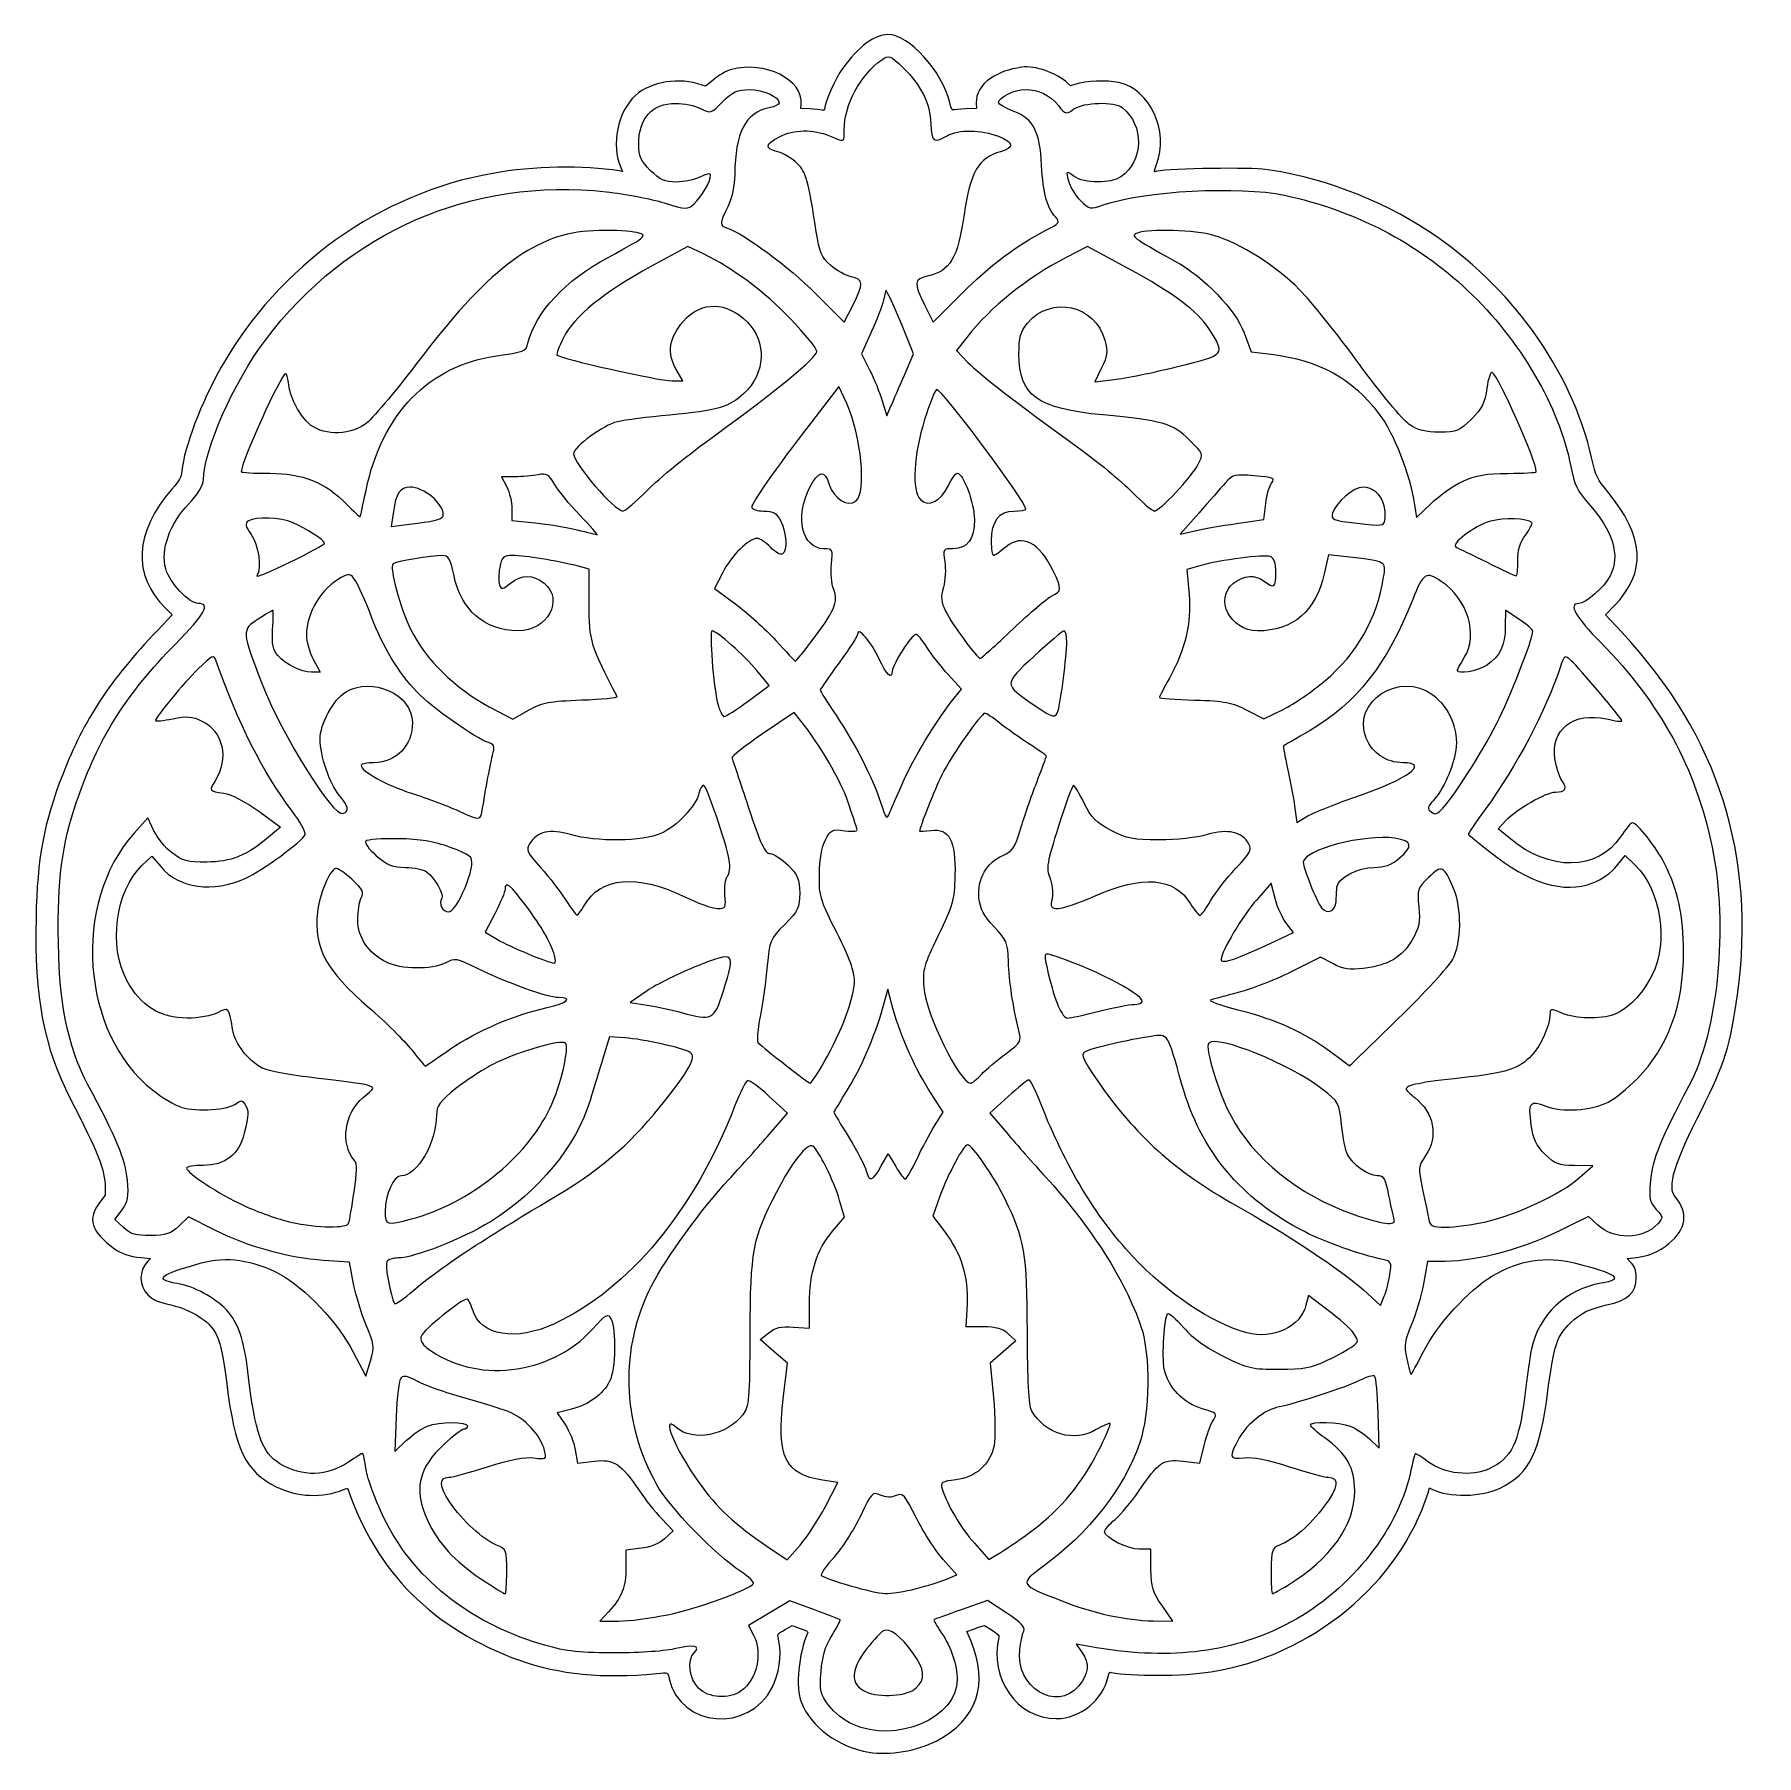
# Model space of a CAD drawing. Header units: centimetres. Extents: x -6.7 to 5.8, y -3.8 to 8.6.
import ezdxf

# ---------------------------------------------------------------- set-up
doc = ezdxf.new("R2010")
doc.units = ezdxf.units.CM
doc.header["$MEASUREMENT"] = 0
doc.layers.add('Layer 1', color=7, linetype='Continuous')

msp = doc.modelspace()

# ---------------------------------------------------------------- linework, layer by layer
at = {"layer": 'Layer 1', "color": 40}
msp.add_open_spline([(-0.61744, -3.80618), (-0.83704, -3.77004), (-1.03355, -3.62425), (-1.10684, -3.44301), (-1.10684, -3.44301), (-1.14859, -3.33982), (-1.12491, -3.09328), (-1.05855, -2.94038), (-1.05855, -2.94038), (-1.05543, -2.93316), (-1.06755, -2.92649), (-1.113, -2.91048), (-1.113, -2.91048), (-1.113, -2.91048), (-1.17145, -2.88987), (-1.17145, -2.88987), (-1.17145, -2.88987), (-1.17145, -2.88987), (-1.22151, -2.91874), (-1.22151, -2.91874), (-1.22151, -2.91874), (-1.28279, -2.95409), (-1.27877, -2.94647), (-1.26739, -3.00566), (-1.26739, -3.00566), (-1.24731, -3.1102), (-1.26615, -3.24069), (-1.31528, -3.33726), (-1.31528, -3.33726), (-1.4848, -3.67056), (-1.9793, -3.62904), (-2.06199, -3.27455), (-2.06199, -3.27455), (-2.07326, -3.22626), (-2.06509, -3.22957), (-2.15332, -3.23775), (-2.15332, -3.23775), (-2.54594, -3.27416), (-2.85783, -3.24384), (-3.145, -3.14136), (-3.145, -3.14136), (-3.76733, -2.91927), (-4.18727, -2.49993), (-4.38781, -1.90025), (-4.38781, -1.90025), (-4.3897, -1.89459), (-4.3978, -1.8958), (-4.41902, -1.90491), (-4.41902, -1.90491), (-4.56712, -1.96838), (-4.75756, -1.96066), (-4.90827, -1.88504), (-4.90827, -1.88504), (-5.1302, -1.77373), (-5.20602, -1.61516), (-5.26503, -1.13894), (-5.26503, -1.13894), (-5.30246, -0.83689), (-5.33315, -0.75095), (-5.42954, -0.67838), (-5.42954, -0.67838), (-5.49973, -0.62552), (-5.58488, -0.58678), (-5.67009, -0.56892), (-5.67009, -0.56892), (-5.75859, -0.55037), (-5.80162, -0.53159), (-5.83694, -0.49605), (-5.83694, -0.49605), (-5.90188, -0.43072), (-5.9025, -0.32068), (-5.8383, -0.25478), (-5.8383, -0.25478), (-5.8383, -0.25478), (-5.81669, -0.23261), (-5.81669, -0.23261), (-5.81669, -0.23261), (-5.81669, -0.23261), (-5.88804, -0.22562), (-5.88804, -0.22562), (-5.88804, -0.22562), (-5.96576, -0.218), (-6.03632, -0.19485), (-6.07753, -0.16344), (-6.07753, -0.16344), (-6.25169, -0.03078), (-6.2773, 0.05132), (-6.18337, 0.17589), (-6.18337, 0.17589), (-6.18337, 0.17589), (-6.1461, 0.22534), (-6.1461, 0.22534), (-6.1461, 0.22534), (-6.1461, 0.22534), (-6.14594, 0.28188), (-6.14594, 0.28188), (-6.14594, 0.28188), (-6.14559, 0.40658), (-6.19395, 0.52979), (-6.3988, 0.92614), (-6.3988, 0.92614), (-6.58973, 1.29557), (-6.65752, 1.65389), (-6.64617, 2.23373), (-6.64617, 2.23373), (-6.63776, 2.66349), (-6.58939, 2.92329), (-6.45289, 3.27187), (-6.45289, 3.27187), (-6.29495, 3.67523), (-6.11693, 3.94566), (-5.76514, 4.31663), (-5.76514, 4.31663), (-5.76514, 4.31663), (-5.66045, 4.42701), (-5.66045, 4.42701), (-5.66045, 4.42701), (-5.66045, 4.42701), (-5.70938, 4.47543), (-5.70938, 4.47543), (-5.70938, 4.47543), (-5.95112, 4.71459), (-5.93426, 5.02378), (-5.66237, 5.33747), (-5.66237, 5.33747), (-5.6018, 5.40735), (-5.59676, 5.41661), (-5.59119, 5.46841), (-5.59119, 5.46841), (-5.57252, 5.64192), (-5.44956, 5.96495), (-5.30559, 6.21874), (-5.30559, 6.21874), (-4.8869, 6.95679), (-4.15695, 7.47821), (-3.33973, 7.62299), (-3.33973, 7.62299), (-3.04877, 7.67454), (-2.67915, 7.68182), (-2.42406, 7.64104), (-2.42406, 7.64104), (-2.42406, 7.64104), (-2.40027, 7.63723), (-2.40027, 7.63723), (-2.40027, 7.63723), (-2.40027, 7.63723), (-2.41244, 7.66477), (-2.41244, 7.66477), (-2.41244, 7.66477), (-2.48441, 7.82745), (-2.43429, 8.07251), (-2.30563, 8.18711), (-2.30563, 8.18711), (-2.19117, 8.28905), (-1.98911, 8.32045), (-1.82351, 8.26202), (-1.82351, 8.26202), (-1.82351, 8.26202), (-1.79822, 8.2531), (-1.79822, 8.2531), (-1.79822, 8.2531), (-1.79822, 8.2531), (-1.75578, 8.28858), (-1.75578, 8.28858), (-1.75578, 8.28858), (-1.70077, 8.33456), (-1.65302, 8.36295), (-1.61174, 8.37424), (-1.61174, 8.37424), (-1.37041, 8.44025), (-1.08855, 8.30017), (-1.10562, 8.12268), (-1.10562, 8.12268), (-1.10562, 8.12268), (-1.10845, 8.09317), (-1.10845, 8.09317), (-1.10845, 8.09317), (-1.10845, 8.09317), (-1.04278, 8.08923), (-1.04278, 8.08923), (-1.04278, 8.08923), (-1.00666, 8.08707), (-0.96804, 8.08358), (-0.95695, 8.08149), (-0.95695, 8.08149), (-0.93938, 8.07818), (-0.93679, 8.07937), (-0.93679, 8.09074), (-0.93679, 8.09074), (-0.93679, 8.1354), (-0.85824, 8.30948), (-0.80397, 8.38509), (-0.80397, 8.38509), (-0.69255, 8.54035), (-0.57582, 8.6271), (-0.47761, 8.62764), (-0.47761, 8.62764), (-0.32668, 8.62848), (-0.08414, 8.36188), (-0.0295, 8.13509), (-0.0295, 8.13509), (-0.01733, 8.08448), (-0.01463, 8.07902), (-0.00352, 8.08217), (-0.00352, 8.08217), (0.00331, 8.0841), (0.04376, 8.08737), (0.08641, 8.08944), (0.08641, 8.08944), (0.08641, 8.08944), (0.16391, 8.09321), (0.16391, 8.09321), (0.16391, 8.09321), (0.16391, 8.09321), (0.16185, 8.13252), (0.16185, 8.13252), (0.16185, 8.13252), (0.15825, 8.20052), (0.19537, 8.26399), (0.26663, 8.31171), (0.26663, 8.31171), (0.32857, 8.35319), (0.3954, 8.37678), (0.49258, 8.39145), (0.49258, 8.39145), (0.58492, 8.4054), (0.74412, 8.3495), (0.82273, 8.27553), (0.82273, 8.27553), (0.82273, 8.27553), (0.84281, 8.25663), (0.84281, 8.25663), (0.84281, 8.25663), (0.84281, 8.25663), (0.87543, 8.26669), (0.87543, 8.26669), (0.87543, 8.26669), (0.95645, 8.29168), (1.10879, 8.29843), (1.1923, 8.28074), (1.1923, 8.28074), (1.41926, 8.23265), (1.55899, 7.92994), (1.46678, 7.68613), (1.46678, 7.68613), (1.45003, 7.64182), (1.44736, 7.62984), (1.45543, 7.63482), (1.45543, 7.63482), (1.48797, 7.65492), (2.08355, 7.6684), (2.23201, 7.65239), (2.23201, 7.65239), (2.61748, 7.61082), (3.08691, 7.43581), (3.43814, 7.20271), (3.43814, 7.20271), (4.03284, 6.80805), (4.46864, 6.20283), (4.61702, 5.56553), (4.61702, 5.56553), (4.6507, 5.4208), (4.65419, 5.41337), (4.73325, 5.31804), (4.73325, 5.31804), (5.00119, 4.9949), (5.01643, 4.73543), (4.78167, 4.49352), (4.78167, 4.49352), (4.78167, 4.49352), (4.71724, 4.42714), (4.71724, 4.42714), (4.71724, 4.42714), (4.71724, 4.42714), (4.8377, 4.29818), (4.8377, 4.29818), (4.8377, 4.29818), (5.53382, 3.55314), (5.81092, 2.68427), (5.67325, 1.67822), (5.67325, 1.67822), (5.62428, 1.32029), (5.57464, 1.16075), (5.41613, 0.85161), (5.41613, 0.85161), (5.21335, 0.45611), (5.16176, 0.2844), (5.22351, 0.21045), (5.22351, 0.21045), (5.31963, 0.09541), (5.30352, -0.01884), (5.1761, -0.12528), (5.1761, -0.12528), (5.10749, -0.18262), (5.01407, -0.22056), (4.92271, -0.22818), (4.92271, -0.22818), (4.92271, -0.22818), (4.87299, -0.23233), (4.87299, -0.23233), (4.87299, -0.23233), (4.87299, -0.23233), (4.89437, -0.25466), (4.89437, -0.25466), (4.89437, -0.25466), (4.93067, -0.29257), (4.93871, -0.31406), (4.93869, -0.37311), (4.93869, -0.37311), (4.93866, -0.48204), (4.88175, -0.53443), (4.72559, -0.5693), (4.72559, -0.5693), (4.59856, -0.59766), (4.5398, -0.62664), (4.4664, -0.69712), (4.4664, -0.69712), (4.36395, -0.79549), (4.3439, -0.8551), (4.30016, -1.19165), (4.30016, -1.19165), (4.24182, -1.64057), (4.17131, -1.78543), (3.95932, -1.89187), (3.95932, -1.89187), (3.82253, -1.96056), (3.583, -1.9654), (3.46032, -1.90192), (3.46032, -1.90192), (3.46032, -1.90192), (3.44325, -1.89311), (3.44325, -1.89311), (3.44325, -1.89311), (3.44325, -1.89311), (3.43232, -1.92841), (3.43232, -1.92841), (3.43232, -1.92841), (3.22973, -2.58212), (2.58885, -3.11075), (1.85993, -3.22537), (1.85993, -3.22537), (1.66035, -3.25678), (1.27819, -3.25847), (1.14008, -3.22857), (1.14008, -3.22857), (1.125, -3.22532), (1.12365, -3.22709), (1.11632, -3.25979), (1.11632, -3.25979), (1.07788, -3.43158), (0.91563, -3.56266), (0.74061, -3.56329), (0.74061, -3.56329), (0.45833, -3.56432), (0.25145, -3.27032), (0.32585, -2.97385), (0.32585, -2.97385), (0.32889, -2.96173), (0.32207, -2.95496), (0.27579, -2.92416), (0.27579, -2.92416), (0.27579, -2.92416), (0.22224, -2.88852), (0.22224, -2.88852), (0.22224, -2.88852), (0.22224, -2.88852), (0.17869, -2.90254), (0.17869, -2.90254), (0.17869, -2.90254), (0.15475, -2.91024), (0.1258, -2.92045), (0.1144, -2.92521), (0.1144, -2.92521), (0.1144, -2.92521), (0.09366, -2.93389), (0.09366, -2.93389), (0.09366, -2.93389), (0.09366, -2.93389), (0.12115, -2.99914), (0.12115, -2.99914), (0.12115, -2.99914), (0.25447, -3.3155), (0.16817, -3.57067), (-0.12385, -3.72365), (-0.12385, -3.72365), (-0.26426, -3.79723), (-0.46638, -3.83099), (-0.61743, -3.80617), (-0.61743, -3.80617), (-0.61743, -3.80617), (-0.61744, -3.80618), (-0.61744, -3.80618)], degree=3, knots=[0, 0, 0, 0, 0.01010101, 0.01010101, 0.01010101, 0.01010101, 0.02020202, 0.02020202, 0.02020202, 0.02020202, 0.03030303, 0.03030303, 0.03030303, 0.03030303, 0.04040404, 0.04040404, 0.04040404, 0.04040404, 0.05050505, 0.05050505, 0.05050505, 0.05050505, 0.06060606, 0.06060606, 0.06060606, 0.06060606, 0.07070707, 0.07070707, 0.07070707, 0.07070707, 0.08080808, 0.08080808, 0.08080808, 0.08080808, 0.09090909, 0.09090909, 0.09090909, 0.09090909, 0.1010101, 0.1010101, 0.1010101, 0.1010101, 0.11111111, 0.11111111, 0.11111111, 0.11111111, 0.12121212, 0.12121212, 0.12121212, 0.12121212, 0.13131313, 0.13131313, 0.13131313, 0.13131313, 0.14141414, 0.14141414, 0.14141414, 0.14141414, 0.15151515, 0.15151515, 0.15151515, 0.15151515, 0.16161616, 0.16161616, 0.16161616, 0.16161616, 0.17171717, 0.17171717, 0.17171717, 0.17171717, 0.18181818, 0.18181818, 0.18181818, 0.18181818, 0.19191919, 0.19191919, 0.19191919, 0.19191919, 0.2020202, 0.2020202, 0.2020202, 0.2020202, 0.21212121, 0.21212121, 0.21212121, 0.21212121, 0.22222222, 0.22222222, 0.22222222, 0.22222222, 0.23232323, 0.23232323, 0.23232323, 0.23232323, 0.24242424, 0.24242424, 0.24242424, 0.24242424, 0.25252525, 0.25252525, 0.25252525, 0.25252525, 0.26262626, 0.26262626, 0.26262626, 0.26262626, 0.27272727, 0.27272727, 0.27272727, 0.27272727, 0.28282828, 0.28282828, 0.28282828, 0.28282828, 0.29292929, 0.29292929, 0.29292929, 0.29292929, 0.3030303, 0.3030303, 0.3030303, 0.3030303, 0.31313131, 0.31313131, 0.31313131, 0.31313131, 0.32323232, 0.32323232, 0.32323232, 0.32323232, 0.33333333, 0.33333333, 0.33333333, 0.33333333, 0.34343434, 0.34343434, 0.34343434, 0.34343434, 0.35353535, 0.35353535, 0.35353535, 0.35353535, 0.36363636, 0.36363636, 0.36363636, 0.36363636, 0.37373737, 0.37373737, 0.37373737, 0.37373737, 0.38383838, 0.38383838, 0.38383838, 0.38383838, 0.39393939, 0.39393939, 0.39393939, 0.39393939, 0.4040404, 0.4040404, 0.4040404, 0.4040404, 0.41414141, 0.41414141, 0.41414141, 0.41414141, 0.42424242, 0.42424242, 0.42424242, 0.42424242, 0.43434343, 0.43434343, 0.43434343, 0.43434343, 0.44444444, 0.44444444, 0.44444444, 0.44444444, 0.45454545, 0.45454545, 0.45454545, 0.45454545, 0.46464646, 0.46464646, 0.46464646, 0.46464646, 0.47474747, 0.47474747, 0.47474747, 0.47474747, 0.48484848, 0.48484848, 0.48484848, 0.48484848, 0.49494949, 0.49494949, 0.49494949, 0.49494949, 0.50505051, 0.50505051, 0.50505051, 0.50505051, 0.51515152, 0.51515152, 0.51515152, 0.51515152, 0.52525253, 0.52525253, 0.52525253, 0.52525253, 0.53535354, 0.53535354, 0.53535354, 0.53535354, 0.54545455, 0.54545455, 0.54545455, 0.54545455, 0.55555556, 0.55555556, 0.55555556, 0.55555556, 0.56565657, 0.56565657, 0.56565657, 0.56565657, 0.57575758, 0.57575758, 0.57575758, 0.57575758, 0.58585859, 0.58585859, 0.58585859, 0.58585859, 0.5959596, 0.5959596, 0.5959596, 0.5959596, 0.60606061, 0.60606061, 0.60606061, 0.60606061, 0.61616162, 0.61616162, 0.61616162, 0.61616162, 0.62626263, 0.62626263, 0.62626263, 0.62626263, 0.63636364, 0.63636364, 0.63636364, 0.63636364, 0.64646465, 0.64646465, 0.64646465, 0.64646465, 0.65656566, 0.65656566, 0.65656566, 0.65656566, 0.66666667, 0.66666667, 0.66666667, 0.66666667, 0.67676768, 0.67676768, 0.67676768, 0.67676768, 0.68686869, 0.68686869, 0.68686869, 0.68686869, 0.6969697, 0.6969697, 0.6969697, 0.6969697, 0.70707071, 0.70707071, 0.70707071, 0.70707071, 0.71717172, 0.71717172, 0.71717172, 0.71717172, 0.72727273, 0.72727273, 0.72727273, 0.72727273, 0.73737374, 0.73737374, 0.73737374, 0.73737374, 0.74747475, 0.74747475, 0.74747475, 0.74747475, 0.75757576, 0.75757576, 0.75757576, 0.75757576, 0.76767677, 0.76767677, 0.76767677, 0.76767677, 0.77777778, 0.77777778, 0.77777778, 0.77777778, 0.78787879, 0.78787879, 0.78787879, 0.78787879, 0.7979798, 0.7979798, 0.7979798, 0.7979798, 0.80808081, 0.80808081, 0.80808081, 0.80808081, 0.81818182, 0.81818182, 0.81818182, 0.81818182, 0.82828283, 0.82828283, 0.82828283, 0.82828283, 0.83838384, 0.83838384, 0.83838384, 0.83838384, 0.84848485, 0.84848485, 0.84848485, 0.84848485, 0.85858586, 0.85858586, 0.85858586, 0.85858586, 0.86868687, 0.86868687, 0.86868687, 0.86868687, 0.87878788, 0.87878788, 0.87878788, 0.87878788, 0.88888889, 0.88888889, 0.88888889, 0.88888889, 0.8989899, 0.8989899, 0.8989899, 0.8989899, 0.90909091, 0.90909091, 0.90909091, 0.90909091, 0.91919192, 0.91919192, 0.91919192, 0.91919192, 0.92929293, 0.92929293, 0.92929293, 0.92929293, 0.93939394, 0.93939394, 0.93939394, 0.93939394, 0.94949495, 0.94949495, 0.94949495, 0.94949495, 0.95959596, 0.95959596, 0.95959596, 0.95959596, 0.96969697, 0.96969697, 0.96969697, 0.96969697, 0.97979798, 0.97979798, 0.97979798, 0.97979798, 1, 1, 1, 1], dxfattribs=at)
at = {"layer": 'Layer 1', "color": 125}
for points, knots in [([(-0.73529, -3.6045), (-0.41967, -3.74782), (0.02459, -3.55812), (0.02398, -3.28028), (0.02398, -3.28028), (0.02372, -3.17916), (-0.02171, -3.04432), (-0.08908, -2.94505), (-0.08908, -2.94505), (-0.12366, -2.89409), (-0.14861, -2.85001), (-0.14454, -2.8471), (-0.14454, -2.8471), (-0.14047, -2.84419), (-0.0518, -2.81207), (0.0525, -2.77572), (0.0525, -2.77572), (0.0525, -2.77572), (0.2421, -2.70963), (0.2421, -2.70963), (0.2421, -2.70963), (0.2421, -2.70963), (0.3822, -2.80054), (0.3822, -2.80054), (0.3822, -2.80054), (0.48623, -2.86806), (0.5178, -2.90156), (0.50483, -2.93066), (0.50483, -2.93066), (0.49523, -2.9522), (0.48239, -3.01205), (0.47631, -3.06364), (0.47631, -3.06364), (0.44424, -3.33531), (0.74121, -3.51925), (0.90247, -3.32759), (0.90247, -3.32759), (0.97682, -3.23925), (0.98364, -3.1663), (0.92533, -3.08306), (0.92533, -3.08306), (0.92533, -3.08306), (0.88398, -3.024), (0.88398, -3.024), (0.88398, -3.024), (0.88398, -3.024), (0.98116, -3.04159), (0.98116, -3.04159), (0.98116, -3.04159), (1.53874, -3.14263), (1.98925, -3.09308), (2.40049, -2.88546), (2.40049, -2.88546), (2.84195, -2.66263), (3.2071, -2.21948), (3.30182, -1.79159), (3.30182, -1.79159), (3.31844, -1.71655), (3.33487, -1.65125), (3.33836, -1.64647), (3.33836, -1.64647), (3.34183, -1.64168), (3.38371, -1.66753), (3.43139, -1.70388), (3.43139, -1.70388), (3.54828, -1.79304), (3.74931, -1.81532), (3.87946, -1.75357), (3.87946, -1.75357), (4.03411, -1.6802), (4.09107, -1.56415), (4.13081, -1.24157), (4.13081, -1.24157), (4.14986, -1.08705), (4.17261, -0.92714), (4.1814, -0.88623), (4.1814, -0.88623), (4.23405, -0.64064), (4.43389, -0.45258), (4.6848, -0.41247), (4.6848, -0.41247), (4.85786, -0.38479), (4.80103, -0.34024), (4.49909, -0.26684), (4.49909, -0.26684), (4.27978, -0.21355), (4.09285, -0.24226), (3.89801, -0.35923), (3.89801, -0.35923), (3.72095, -0.46551), (3.50029, -0.70861), (3.39808, -0.90999), (3.39808, -0.90999), (3.35278, -0.99923), (3.31273, -1.07226), (3.30905, -1.07226), (3.30905, -1.07226), (3.30537, -1.07226), (3.2914, -1.0209), (3.27801, -0.95812), (3.27801, -0.95812), (3.25698, -0.85946), (3.26161, -0.82609), (3.31222, -0.71163), (3.31222, -0.71163), (3.34442, -0.63882), (3.38353, -0.506), (3.39911, -0.41646), (3.39911, -0.41646), (3.39911, -0.41646), (3.42745, -0.25369), (3.42745, -0.25369), (3.42745, -0.25369), (3.42745, -0.25369), (3.55514, -0.25327), (3.55514, -0.25327), (3.55514, -0.25327), (3.8039, -0.25242), (4.13426, -0.15966), (4.44234, -0.00414), (4.44234, -0.00414), (4.44234, -0.00414), (4.59405, 0.07243), (4.59405, 0.07243), (4.59405, 0.07243), (4.59405, 0.07243), (4.65932, 0.01121), (4.65932, 0.01121), (4.65932, 0.01121), (4.77851, -0.10058), (4.99156, -0.097), (5.09609, 0.01851), (5.09609, 0.01851), (5.13657, 0.06325), (5.13599, 0.06852), (5.08432, 0.12299), (5.08432, 0.12299), (5.03714, 0.17273), (5.03154, 0.20017), (5.04222, 0.32921), (5.04222, 0.32921), (5.05452, 0.47817), (5.12035, 0.64055), (5.31876, 1.01133), (5.31876, 1.01133), (5.53257, 1.41088), (5.6075, 2.17177), (5.48947, 2.74406), (5.48947, 2.74406), (5.37139, 3.31646), (5.11474, 3.78877), (4.68527, 4.22406), (4.68527, 4.22406), (4.49956, 4.41226), (4.44498, 4.5088), (4.52427, 4.5088), (4.52427, 4.5088), (4.57478, 4.5088), (4.70763, 4.62641), (4.7503, 4.70896), (4.7503, 4.70896), (4.82669, 4.85668), (4.77197, 5.03702), (4.59017, 5.2368), (4.59017, 5.2368), (4.51564, 5.31872), (4.49021, 5.37269), (4.46582, 5.50099), (4.46582, 5.50099), (4.38417, 5.93046), (4.0989, 6.41755), (3.71927, 6.77566), (3.71927, 6.77566), (3.35258, 7.12158), (2.9029, 7.35512), (2.39297, 7.46448), (2.39297, 7.46448), (2.06817, 7.53413), (1.37382, 7.49698), (1.07947, 7.39421), (1.07947, 7.39421), (0.98454, 7.36107), (0.97922, 7.36217), (0.91352, 7.42886), (0.91352, 7.42886), (0.87619, 7.46675), (0.83772, 7.53025), (0.82806, 7.56996), (0.82806, 7.56996), (0.81057, 7.64175), (0.81081, 7.64193), (0.86928, 7.60097), (0.86928, 7.60097), (0.944, 7.54864), (1.13619, 7.54724), (1.20935, 7.59848), (1.20935, 7.59848), (1.37419, 7.71393), (1.379, 7.96962), (1.21877, 8.09927), (1.21877, 8.09927), (1.16241, 8.14487), (0.9395, 8.13826), (0.86902, 8.08889), (0.86902, 8.08889), (0.81232, 8.04916), (0.80785, 8.05003), (0.75808, 8.11051), (0.75808, 8.11051), (0.68974, 8.19355), (0.61632, 8.2295), (0.51495, 8.2295), (0.51495, 8.2295), (0.43698, 8.2295), (0.32165, 8.1731), (0.32186, 8.13508), (0.32186, 8.13508), (0.32186, 8.12562), (0.3725, 8.09709), (0.43428, 8.07168), (0.43428, 8.07168), (0.57882, 8.01224), (0.62052, 7.93088), (0.63444, 7.68117), (0.63444, 7.68117), (0.64592, 7.47535), (0.67257, 7.37634), (0.73509, 7.30726), (0.73509, 7.30726), (0.76964, 7.26907), (0.76367, 7.2608), (0.66516, 7.2107), (0.66516, 7.2107), (0.45728, 7.10499), (0.25789, 6.95464), (0.05503, 6.75063), (0.05503, 6.75063), (0.05503, 6.75063), (-0.14968, 6.54474), (-0.14968, 6.54474), (-0.14968, 6.54474), (-0.14968, 6.54474), (-0.21162, 6.66696), (-0.21162, 6.66696), (-0.21162, 6.66696), (-0.2929, 6.82734), (-0.2902, 6.85776), (-0.19294, 6.87843), (-0.19294, 6.87843), (-0.02855, 6.91336), (0.02799, 7.00817), (0.07294, 7.32412), (0.07294, 7.32412), (0.11641, 7.62975), (0.17864, 7.73749), (0.33609, 7.77959), (0.33609, 7.77959), (0.43973, 7.80731), (0.43491, 7.84646), (0.32228, 7.89152), (0.32228, 7.89152), (0.19904, 7.94084), (0.03296, 7.94222), (-0.05031, 7.89463), (-0.05031, 7.89463), (-0.14768, 7.83897), (-0.16159, 7.84919), (-0.16712, 7.98046), (-0.16712, 7.98046), (-0.17347, 8.13106), (-0.23771, 8.26091), (-0.36849, 8.38745), (-0.36849, 8.38745), (-0.464, 8.47986), (-0.46977, 8.48191), (-0.52499, 8.44323), (-0.52499, 8.44323), (-0.67871, 8.33555), (-0.79399, 8.11932), (-0.79431, 7.93805), (-0.79431, 7.93805), (-0.79457, 7.84433), (-0.78801, 7.84692), (-0.90223, 7.89464), (-0.90223, 7.89464), (-1.02045, 7.94404), (-1.1597, 7.94163), (-1.26344, 7.8884), (-1.26344, 7.8884), (-1.36999, 7.83373), (-1.37327, 7.80394), (-1.27553, 7.77862), (-1.27553, 7.77862), (-1.2332, 7.76765), (-1.16962, 7.72974), (-1.13424, 7.69438), (-1.13424, 7.69438), (-1.06939, 7.62953), (-1.05349, 7.57225), (-0.997, 7.20011), (-0.997, 7.20011), (-0.97491, 7.05456), (-0.95816, 7.0153), (-0.89355, 6.95737), (-0.89355, 6.95737), (-0.85114, 6.91936), (-0.78359, 6.88169), (-0.74343, 6.87365), (-0.74343, 6.87365), (-0.65442, 6.85585), (-0.65268, 6.82418), (-0.73211, 6.66744), (-0.73211, 6.66744), (-0.73211, 6.66744), (-0.79381, 6.54569), (-0.79381, 6.54569), (-0.79381, 6.54569), (-0.79381, 6.54569), (-1.00132, 6.75319), (-1.00132, 6.75319), (-1.00132, 6.75319), (-1.19185, 6.94374), (-1.52202, 7.18817), (-1.63902, 7.2253), (-1.63902, 7.2253), (-1.69916, 7.24438), (-1.69908, 7.25347), (-1.6378, 7.38029), (-1.6378, 7.38029), (-1.60811, 7.44174), (-1.58777, 7.53574), (-1.58711, 7.61439), (-1.58711, 7.61439), (-1.58462, 7.91902), (-1.5103, 8.06277), (-1.33742, 8.09735), (-1.33742, 8.09735), (-1.298, 8.10523), (-1.26574, 8.12082), (-1.26574, 8.13198), (-1.26574, 8.13198), (-1.26574, 8.17686), (-1.38208, 8.22951), (-1.48127, 8.22951), (-1.48127, 8.22951), (-1.56866, 8.22951), (-1.60139, 8.21465), (-1.67405, 8.14199), (-1.67405, 8.14199), (-1.75946, 8.05659), (-1.76335, 8.05539), (-1.83489, 8.09238), (-1.83489, 8.09238), (-1.87521, 8.11323), (-1.95618, 8.13004), (-2.01483, 8.12974), (-2.01483, 8.12974), (-2.18633, 8.12885), (-2.28272, 8.02165), (-2.28272, 7.83179), (-2.28272, 7.83179), (-2.28272, 7.74735), (-2.26729, 7.71304), (-2.1984, 7.64412), (-2.1984, 7.64412), (-2.12958, 7.57531), (-2.09511, 7.55979), (-2.01113, 7.55979), (-2.01113, 7.55979), (-1.95451, 7.55979), (-1.87527, 7.57682), (-1.83502, 7.59763), (-1.83502, 7.59763), (-1.78972, 7.62105), (-1.76184, 7.62531), (-1.76184, 7.6088), (-1.76184, 7.6088), (-1.76184, 7.56496), (-1.82767, 7.45121), (-1.88096, 7.40298), (-1.88096, 7.40298), (-1.92917, 7.35937), (-1.93623, 7.35959), (-2.09892, 7.40984), (-2.09892, 7.40984), (-2.19139, 7.4384), (-2.3794, 7.47409), (-2.51672, 7.48915), (-2.51672, 7.48915), (-3.49015, 7.59589), (-4.39176, 7.20399), (-4.98545, 6.41609), (-4.98545, 6.41609), (-5.2147, 6.11185), (-5.43292, 5.61851), (-5.43292, 5.40443), (-5.43292, 5.40443), (-5.43292, 5.36839), (-5.47554, 5.29934), (-5.5409, 5.22946), (-5.5409, 5.22946), (-5.68093, 5.07976), (-5.74443, 4.90042), (-5.70684, 4.76083), (-5.70684, 4.76083), (-5.67976, 4.66026), (-5.53787, 4.50881), (-5.47072, 4.50881), (-5.47072, 4.50881), (-5.38002, 4.50881), (-5.42082, 4.43666), (-5.63669, 4.21536), (-5.63669, 4.21536), (-5.98904, 3.85412), (-6.17999, 3.55679), (-6.33234, 3.13213), (-6.33234, 3.13213), (-6.449, 2.80696), (-6.48555, 2.56971), (-6.48518, 2.13994), (-6.48518, 2.13994), (-6.48475, 1.64072), (-6.42067, 1.30637), (-6.27249, 1.03025), (-6.27249, 1.03025), (-6.06348, 0.64076), (-5.99804, 0.48285), (-5.9847, 0.33582), (-5.9847, 0.33582), (-5.97362, 0.21364), (-5.97989, 0.17845), (-6.0232, 0.11987), (-6.0232, 0.11987), (-6.0232, 0.11987), (-6.07494, 0.04989), (-6.07494, 0.04989), (-6.07494, 0.04989), (-6.07494, 0.04989), (-6.01233, -0.0089), (-6.01233, -0.0089), (-6.01233, -0.0089), (-5.96189, -0.05623), (-5.92364, -0.0674), (-5.81561, -0.06637), (-5.81561, -0.06637), (-5.7049, -0.06529), (-5.66936, -0.05343), (-5.61197, 0.00155), (-5.61197, 0.00155), (-5.61197, 0.00155), (-5.54244, 0.06817), (-5.54244, 0.06817), (-5.54244, 0.06817), (-5.54244, 0.06817), (-5.35056, -0.02822), (-5.35056, -0.02822), (-5.35056, -0.02822), (-5.11589, -0.14612), (-4.81442, -0.23007), (-4.56421, -0.24724), (-4.56421, -0.24724), (-4.56421, -0.24724), (-4.37643, -0.2601), (-4.37643, -0.2601), (-4.37643, -0.2601), (-4.37643, -0.2601), (-4.34691, -0.41573), (-4.34691, -0.41573), (-4.34691, -0.41573), (-4.33067, -0.50132), (-4.28916, -0.63663), (-4.25467, -0.7164), (-4.25467, -0.7164), (-4.19636, -0.85123), (-4.19425, -0.86928), (-4.22465, -0.97305), (-4.22465, -0.97305), (-4.22465, -0.97305), (-4.25736, -1.08465), (-4.25736, -1.08465), (-4.25736, -1.08465), (-4.25736, -1.08465), (-4.35184, -0.90539), (-4.35184, -0.90539), (-4.35184, -0.90539), (-4.46448, -0.69163), (-4.69945, -0.44287), (-4.88052, -0.34564), (-4.88052, -0.34564), (-5.07282, -0.24237), (-5.26995, -0.21441), (-5.44964, -0.26489), (-5.44964, -0.26489), (-5.75584, -0.35091), (-5.79693, -0.38559), (-5.62518, -0.41306), (-5.62518, -0.41306), (-5.50741, -0.43187), (-5.34943, -0.51654), (-5.26669, -0.60515), (-5.26669, -0.60515), (-5.18369, -0.69405), (-5.13873, -0.82399), (-5.11215, -1.05169), (-5.11215, -1.05169), (-5.05944, -1.50328), (-5.01281, -1.63711), (-4.87982, -1.7182), (-4.87982, -1.7182), (-4.71866, -1.81652), (-4.53825, -1.81144), (-4.38012, -1.70412), (-4.38012, -1.70412), (-4.33039, -1.67039), (-4.28589, -1.64276), (-4.28122, -1.64276), (-4.28122, -1.64276), (-4.27655, -1.64276), (-4.26517, -1.69578), (-4.25592, -1.76058), (-4.25592, -1.76058), (-4.24667, -1.8254), (-4.18967, -1.981), (-4.12925, -2.10639), (-4.12925, -2.10639), (-3.92013, -2.54033), (-3.52225, -2.86188), (-2.99562, -3.02254), (-2.99562, -3.02254), (-2.82793, -3.07368), (-2.73553, -3.08546), (-2.48116, -3.088), (-2.48116, -3.088), (-2.30802, -3.08975), (-2.10725, -3.07707), (-2.0265, -3.05932), (-2.0265, -3.05932), (-1.87759, -3.02654), (-1.83005, -3.03556), (-1.8813, -3.08681), (-1.8813, -3.08681), (-1.93303, -3.13854), (-1.91601, -3.27678), (-1.84976, -3.34303), (-1.84976, -3.34303), (-1.77708, -3.41574), (-1.63002, -3.42547), (-1.54149, -3.36346), (-1.54149, -3.36346), (-1.42735, -3.2835), (-1.38369, -3.08906), (-1.45079, -2.95934), (-1.45079, -2.95934), (-1.45079, -2.95934), (-1.48701, -2.88928), (-1.48701, -2.88928), (-1.48701, -2.88928), (-1.48701, -2.88928), (-1.33741, -2.80051), (-1.33741, -2.80051), (-1.33741, -2.80051), (-1.33741, -2.80051), (-1.18781, -2.71172), (-1.18781, -2.71172), (-1.18781, -2.71172), (-1.18781, -2.71172), (-1.00972, -2.77662), (-1.00972, -2.77662), (-1.00972, -2.77662), (-0.91177, -2.81231), (-0.82803, -2.84419), (-0.82364, -2.8475), (-0.82364, -2.8475), (-0.81925, -2.85081), (-0.84581, -2.90129), (-0.8827, -2.95971), (-0.8827, -2.95971), (-0.93056, -3.03554), (-0.95329, -3.11047), (-0.96226, -3.22197), (-0.96226, -3.22197), (-0.97366, -3.36421), (-0.96869, -3.38601), (-0.90609, -3.46809), (-0.90609, -3.46809), (-0.86831, -3.51762), (-0.79147, -3.579), (-0.7353, -3.60451), (-0.7353, -3.60451), (-0.7353, -3.60451), (-0.73529, -3.6045), (-0.73529, -3.6045)], [0, 0, 0, 0, 0.00671141, 0.00671141, 0.00671141, 0.00671141, 0.01342282, 0.01342282, 0.01342282, 0.01342282, 0.02013423, 0.02013423, 0.02013423, 0.02013423, 0.02684564, 0.02684564, 0.02684564, 0.02684564, 0.03355705, 0.03355705, 0.03355705, 0.03355705, 0.04026846, 0.04026846, 0.04026846, 0.04026846, 0.04697987, 0.04697987, 0.04697987, 0.04697987, 0.05369128, 0.05369128, 0.05369128, 0.05369128, 0.06040268, 0.06040268, 0.06040268, 0.06040268, 0.06711409, 0.06711409, 0.06711409, 0.06711409, 0.0738255, 0.0738255, 0.0738255, 0.0738255, 0.08053691, 0.08053691, 0.08053691, 0.08053691, 0.08724832, 0.08724832, 0.08724832, 0.08724832, 0.09395973, 0.09395973, 0.09395973, 0.09395973, 0.10067114, 0.10067114, 0.10067114, 0.10067114, 0.10738255, 0.10738255, 0.10738255, 0.10738255, 0.11409396, 0.11409396, 0.11409396, 0.11409396, 0.12080537, 0.12080537, 0.12080537, 0.12080537, 0.12751678, 0.12751678, 0.12751678, 0.12751678, 0.13422819, 0.13422819, 0.13422819, 0.13422819, 0.1409396, 0.1409396, 0.1409396, 0.1409396, 0.14765101, 0.14765101, 0.14765101, 0.14765101, 0.15436242, 0.15436242, 0.15436242, 0.15436242, 0.16107383, 0.16107383, 0.16107383, 0.16107383, 0.16778523, 0.16778523, 0.16778523, 0.16778523, 0.17449664, 0.17449664, 0.17449664, 0.17449664, 0.18120805, 0.18120805, 0.18120805, 0.18120805, 0.18791946, 0.18791946, 0.18791946, 0.18791946, 0.19463087, 0.19463087, 0.19463087, 0.19463087, 0.20134228, 0.20134228, 0.20134228, 0.20134228, 0.20805369, 0.20805369, 0.20805369, 0.20805369, 0.2147651, 0.2147651, 0.2147651, 0.2147651, 0.22147651, 0.22147651, 0.22147651, 0.22147651, 0.22818792, 0.22818792, 0.22818792, 0.22818792, 0.23489933, 0.23489933, 0.23489933, 0.23489933, 0.24161074, 0.24161074, 0.24161074, 0.24161074, 0.24832215, 0.24832215, 0.24832215, 0.24832215, 0.25503356, 0.25503356, 0.25503356, 0.25503356, 0.26174497, 0.26174497, 0.26174497, 0.26174497, 0.26845638, 0.26845638, 0.26845638, 0.26845638, 0.27516779, 0.27516779, 0.27516779, 0.27516779, 0.28187919, 0.28187919, 0.28187919, 0.28187919, 0.2885906, 0.2885906, 0.2885906, 0.2885906, 0.29530201, 0.29530201, 0.29530201, 0.29530201, 0.30201342, 0.30201342, 0.30201342, 0.30201342, 0.30872483, 0.30872483, 0.30872483, 0.30872483, 0.31543624, 0.31543624, 0.31543624, 0.31543624, 0.32214765, 0.32214765, 0.32214765, 0.32214765, 0.32885906, 0.32885906, 0.32885906, 0.32885906, 0.33557047, 0.33557047, 0.33557047, 0.33557047, 0.34228188, 0.34228188, 0.34228188, 0.34228188, 0.34899329, 0.34899329, 0.34899329, 0.34899329, 0.3557047, 0.3557047, 0.3557047, 0.3557047, 0.36241611, 0.36241611, 0.36241611, 0.36241611, 0.36912752, 0.36912752, 0.36912752, 0.36912752, 0.37583893, 0.37583893, 0.37583893, 0.37583893, 0.38255034, 0.38255034, 0.38255034, 0.38255034, 0.38926174, 0.38926174, 0.38926174, 0.38926174, 0.39597315, 0.39597315, 0.39597315, 0.39597315, 0.40268456, 0.40268456, 0.40268456, 0.40268456, 0.40939597, 0.40939597, 0.40939597, 0.40939597, 0.41610738, 0.41610738, 0.41610738, 0.41610738, 0.42281879, 0.42281879, 0.42281879, 0.42281879, 0.4295302, 0.4295302, 0.4295302, 0.4295302, 0.43624161, 0.43624161, 0.43624161, 0.43624161, 0.44295302, 0.44295302, 0.44295302, 0.44295302, 0.44966443, 0.44966443, 0.44966443, 0.44966443, 0.45637584, 0.45637584, 0.45637584, 0.45637584, 0.46308725, 0.46308725, 0.46308725, 0.46308725, 0.46979866, 0.46979866, 0.46979866, 0.46979866, 0.47651007, 0.47651007, 0.47651007, 0.47651007, 0.48322148, 0.48322148, 0.48322148, 0.48322148, 0.48993289, 0.48993289, 0.48993289, 0.48993289, 0.4966443, 0.4966443, 0.4966443, 0.4966443, 0.5033557, 0.5033557, 0.5033557, 0.5033557, 0.51006711, 0.51006711, 0.51006711, 0.51006711, 0.51677852, 0.51677852, 0.51677852, 0.51677852, 0.52348993, 0.52348993, 0.52348993, 0.52348993, 0.53020134, 0.53020134, 0.53020134, 0.53020134, 0.53691275, 0.53691275, 0.53691275, 0.53691275, 0.54362416, 0.54362416, 0.54362416, 0.54362416, 0.55033557, 0.55033557, 0.55033557, 0.55033557, 0.55704698, 0.55704698, 0.55704698, 0.55704698, 0.56375839, 0.56375839, 0.56375839, 0.56375839, 0.5704698, 0.5704698, 0.5704698, 0.5704698, 0.57718121, 0.57718121, 0.57718121, 0.57718121, 0.58389262, 0.58389262, 0.58389262, 0.58389262, 0.59060403, 0.59060403, 0.59060403, 0.59060403, 0.59731544, 0.59731544, 0.59731544, 0.59731544, 0.60402685, 0.60402685, 0.60402685, 0.60402685, 0.61073826, 0.61073826, 0.61073826, 0.61073826, 0.61744966, 0.61744966, 0.61744966, 0.61744966, 0.62416107, 0.62416107, 0.62416107, 0.62416107, 0.63087248, 0.63087248, 0.63087248, 0.63087248, 0.63758389, 0.63758389, 0.63758389, 0.63758389, 0.6442953, 0.6442953, 0.6442953, 0.6442953, 0.65100671, 0.65100671, 0.65100671, 0.65100671, 0.65771812, 0.65771812, 0.65771812, 0.65771812, 0.66442953, 0.66442953, 0.66442953, 0.66442953, 0.67114094, 0.67114094, 0.67114094, 0.67114094, 0.67785235, 0.67785235, 0.67785235, 0.67785235, 0.68456376, 0.68456376, 0.68456376, 0.68456376, 0.69127517, 0.69127517, 0.69127517, 0.69127517, 0.69798658, 0.69798658, 0.69798658, 0.69798658, 0.70469799, 0.70469799, 0.70469799, 0.70469799, 0.7114094, 0.7114094, 0.7114094, 0.7114094, 0.71812081, 0.71812081, 0.71812081, 0.71812081, 0.72483221, 0.72483221, 0.72483221, 0.72483221, 0.73154362, 0.73154362, 0.73154362, 0.73154362, 0.73825503, 0.73825503, 0.73825503, 0.73825503, 0.74496644, 0.74496644, 0.74496644, 0.74496644, 0.75167785, 0.75167785, 0.75167785, 0.75167785, 0.75838926, 0.75838926, 0.75838926, 0.75838926, 0.76510067, 0.76510067, 0.76510067, 0.76510067, 0.77181208, 0.77181208, 0.77181208, 0.77181208, 0.77852349, 0.77852349, 0.77852349, 0.77852349, 0.7852349, 0.7852349, 0.7852349, 0.7852349, 0.79194631, 0.79194631, 0.79194631, 0.79194631, 0.79865772, 0.79865772, 0.79865772, 0.79865772, 0.80536913, 0.80536913, 0.80536913, 0.80536913, 0.81208054, 0.81208054, 0.81208054, 0.81208054, 0.81879195, 0.81879195, 0.81879195, 0.81879195, 0.82550336, 0.82550336, 0.82550336, 0.82550336, 0.83221477, 0.83221477, 0.83221477, 0.83221477, 0.83892617, 0.83892617, 0.83892617, 0.83892617, 0.84563758, 0.84563758, 0.84563758, 0.84563758, 0.85234899, 0.85234899, 0.85234899, 0.85234899, 0.8590604, 0.8590604, 0.8590604, 0.8590604, 0.86577181, 0.86577181, 0.86577181, 0.86577181, 0.87248322, 0.87248322, 0.87248322, 0.87248322, 0.87919463, 0.87919463, 0.87919463, 0.87919463, 0.88590604, 0.88590604, 0.88590604, 0.88590604, 0.89261745, 0.89261745, 0.89261745, 0.89261745, 0.89932886, 0.89932886, 0.89932886, 0.89932886, 0.90604027, 0.90604027, 0.90604027, 0.90604027, 0.91275168, 0.91275168, 0.91275168, 0.91275168, 0.91946309, 0.91946309, 0.91946309, 0.91946309, 0.9261745, 0.9261745, 0.9261745, 0.9261745, 0.93288591, 0.93288591, 0.93288591, 0.93288591, 0.93959732, 0.93959732, 0.93959732, 0.93959732, 0.94630872, 0.94630872, 0.94630872, 0.94630872, 0.95302013, 0.95302013, 0.95302013, 0.95302013, 0.95973154, 0.95973154, 0.95973154, 0.95973154, 0.96644295, 0.96644295, 0.96644295, 0.96644295, 0.97315436, 0.97315436, 0.97315436, 0.97315436, 0.97986577, 0.97986577, 0.97986577, 0.97986577, 0.98657718, 0.98657718, 0.98657718, 0.98657718, 1, 1, 1, 1]), ([(-4.25666, 5.32789), (-4.27769, 5.22589), (-4.29702, 5.14041), (-4.2996, 5.13795), (-4.2996, 5.13795), (-4.30218, 5.13549), (-4.34645, 5.17626), (-4.39797, 5.22852), (-4.39797, 5.22852), (-4.55523, 5.38806), (-4.7132, 5.45138), (-4.95409, 5.45138), (-4.95409, 5.45138), (-5.06737, 5.45138), (-5.16006, 5.4567), (-5.16006, 5.46321), (-5.16006, 5.46321), (-5.16006, 5.53348), (-4.87184, 6.17071), (-4.84005, 6.17071), (-4.84005, 6.17071), (-4.83101, 6.17071), (-4.8213, 6.14273), (-4.81847, 6.10853), (-4.81847, 6.10853), (-4.81048, 6.01195), (-4.75205, 5.89212), (-4.67646, 5.81725), (-4.67646, 5.81725), (-4.58435, 5.726), (-4.39121, 5.72057), (-4.26456, 5.80566), (-4.26456, 5.80566), (-4.2182, 5.83678), (-4.04991, 6.03492), (-3.89059, 6.24593), (-3.89059, 6.24593), (-3.38645, 6.91357), (-3.04863, 7.17487), (-2.65062, 7.20497), (-2.65062, 7.20497), (-2.54749, 7.21277), (-2.40882, 7.21101), (-2.34243, 7.20105), (-2.34243, 7.20105), (-2.20016, 7.17971), (-2.20188, 7.17772), (-2.50443, 7.01488), (-2.50443, 7.01488), (-2.81452, 6.84799), (-3.03116, 6.61584), (-3.0844, 6.39337), (-3.0844, 6.39337), (-3.09824, 6.3356), (-3.11573, 6.32856), (-3.31117, 6.3019), (-3.31117, 6.3019), (-3.79872, 6.23542), (-4.14258, 5.88119), (-4.25666, 5.32789)], [0, 0, 0, 0, 0.0625, 0.0625, 0.0625, 0.0625, 0.125, 0.125, 0.125, 0.125, 0.1875, 0.1875, 0.1875, 0.1875, 0.25, 0.25, 0.25, 0.25, 0.3125, 0.3125, 0.3125, 0.3125, 0.375, 0.375, 0.375, 0.375, 0.4375, 0.4375, 0.4375, 0.4375, 0.5, 0.5, 0.5, 0.5, 0.5625, 0.5625, 0.5625, 0.5625, 0.625, 0.625, 0.625, 0.625, 0.6875, 0.6875, 0.6875, 0.6875, 0.75, 0.75, 0.75, 0.75, 0.8125, 0.8125, 0.8125, 0.8125, 0.875, 0.875, 0.875, 0.875, 1, 1, 1, 1]), ([(3.68283, 5.39276), (3.61459, 5.36082), (3.51178, 5.28881), (3.45431, 5.23271), (3.45431, 5.23271), (3.45431, 5.23271), (3.34985, 5.13079), (3.34985, 5.13079), (3.34985, 5.13079), (3.34985, 5.13079), (3.33524, 5.22284), (3.33524, 5.22284), (3.33524, 5.22284), (3.2987, 5.4535), (3.18824, 5.73573), (3.07698, 5.88276), (3.07698, 5.88276), (2.88211, 6.14025), (2.64941, 6.26864), (2.29617, 6.31355), (2.29617, 6.31355), (2.29617, 6.31355), (2.15171, 6.33191), (2.15171, 6.33191), (2.15171, 6.33191), (2.15171, 6.33191), (2.10091, 6.46834), (2.10091, 6.46834), (2.10091, 6.46834), (2.03823, 6.63671), (1.81492, 6.86804), (1.59923, 6.98808), (1.59923, 6.98808), (1.28678, 7.16195), (1.2762, 7.16987), (1.32859, 7.19042), (1.32859, 7.19042), (1.41342, 7.22367), (1.74806, 7.21349), (1.8825, 7.17356), (1.8825, 7.17356), (2.07319, 7.11694), (2.33126, 6.95328), (2.50274, 6.78027), (2.50274, 6.78027), (2.58508, 6.6972), (2.77822, 6.45669), (2.93197, 6.2458), (2.93197, 6.2458), (3.08575, 6.03491), (3.24947, 5.83686), (3.29583, 5.80569), (3.29583, 5.80569), (3.35806, 5.76383), (3.41558, 5.74902), (3.51578, 5.74902), (3.51578, 5.74902), (3.63995, 5.74902), (3.6595, 5.75704), (3.74634, 5.84387), (3.74634, 5.84387), (3.82294, 5.92049), (3.84445, 5.96336), (3.85815, 6.06664), (3.85815, 6.06664), (3.86749, 6.13698), (3.88516, 6.18834), (3.89741, 6.18077), (3.89741, 6.18077), (3.94511, 6.15129), (4.21613, 5.54031), (4.21613, 5.46226), (4.21613, 5.46226), (4.21613, 5.45625), (4.12403, 5.45123), (4.01147, 5.45109), (4.01147, 5.45109), (3.84907, 5.4509), (3.78126, 5.43887), (3.68283, 5.39275), (3.68283, 5.39275), (3.68283, 5.39275), (3.68283, 5.39276), (3.68283, 5.39276)], [0, 0, 0, 0, 0.04545455, 0.04545455, 0.04545455, 0.04545455, 0.09090909, 0.09090909, 0.09090909, 0.09090909, 0.13636364, 0.13636364, 0.13636364, 0.13636364, 0.18181818, 0.18181818, 0.18181818, 0.18181818, 0.22727273, 0.22727273, 0.22727273, 0.22727273, 0.27272727, 0.27272727, 0.27272727, 0.27272727, 0.31818182, 0.31818182, 0.31818182, 0.31818182, 0.36363636, 0.36363636, 0.36363636, 0.36363636, 0.40909091, 0.40909091, 0.40909091, 0.40909091, 0.45454545, 0.45454545, 0.45454545, 0.45454545, 0.5, 0.5, 0.5, 0.5, 0.54545455, 0.54545455, 0.54545455, 0.54545455, 0.59090909, 0.59090909, 0.59090909, 0.59090909, 0.63636364, 0.63636364, 0.63636364, 0.63636364, 0.68181818, 0.68181818, 0.68181818, 0.68181818, 0.72727273, 0.72727273, 0.72727273, 0.72727273, 0.77272727, 0.77272727, 0.77272727, 0.77272727, 0.81818182, 0.81818182, 0.81818182, 0.81818182, 0.86363636, 0.86363636, 0.86363636, 0.86363636, 0.90909091, 0.90909091, 0.90909091, 0.90909091, 1, 1, 1, 1]), ([(-2.21992, 5.32918), (-2.30136, 5.24631), (-2.38087, 5.1785), (-2.39664, 5.1785), (-2.39664, 5.1785), (-2.45752, 5.1785), (-2.75346, 5.52132), (-2.75383, 5.59231), (-2.75383, 5.59231), (-2.75412, 5.6429), (-2.5364, 5.80263), (-2.43665, 5.82504), (-2.43665, 5.82504), (-2.38424, 5.83681), (-2.21374, 5.8583), (-2.05779, 5.87274), (-2.05779, 5.87274), (-1.71391, 5.90465), (-1.62451, 5.93068), (-1.52045, 6.02921), (-1.52045, 6.02921), (-1.36448, 6.17688), (-1.35342, 6.4034), (-1.49526, 6.54524), (-1.49526, 6.54524), (-1.6471, 6.69708), (-1.82943, 6.70038), (-1.95825, 6.55364), (-1.95825, 6.55364), (-2.06035, 6.43735), (-2.07914, 6.31974), (-2.01339, 6.20829), (-2.01339, 6.20829), (-2.01339, 6.20829), (-1.96193, 6.12108), (-1.96193, 6.12108), (-1.96193, 6.12108), (-1.96193, 6.12108), (-2.0417, 6.12151), (-2.0417, 6.12151), (-2.0417, 6.12151), (-2.14068, 6.12204), (-2.84667, 6.27989), (-2.87448, 6.30771), (-2.87448, 6.30771), (-2.87956, 6.31278), (-2.85866, 6.3687), (-2.82802, 6.43198), (-2.82802, 6.43198), (-2.75494, 6.58295), (-2.53428, 6.76273), (-2.19368, 6.94878), (-2.19368, 6.94878), (-2.19368, 6.94878), (-1.92719, 7.09435), (-1.92719, 7.09435), (-1.92719, 7.09435), (-1.92719, 7.09435), (-1.8135, 7.03933), (-1.8135, 7.03933), (-1.8135, 7.03933), (-1.59712, 6.93462), (-1.3722, 6.76672), (-1.18294, 6.56862), (-1.18294, 6.56862), (-1.0784, 6.4592), (-0.99286, 6.35378), (-0.99286, 6.33434), (-0.99286, 6.33434), (-0.99286, 6.2892), (-1.28213, 6.05063), (-1.72459, 5.73083), (-1.72459, 5.73083), (-1.91559, 5.5928), (-2.13848, 5.41206), (-2.21992, 5.32919), (-2.21992, 5.32919), (-2.21992, 5.32919), (-2.21992, 5.32918), (-2.21992, 5.32918)], [0, 0, 0, 0, 0.04761905, 0.04761905, 0.04761905, 0.04761905, 0.0952381, 0.0952381, 0.0952381, 0.0952381, 0.14285714, 0.14285714, 0.14285714, 0.14285714, 0.19047619, 0.19047619, 0.19047619, 0.19047619, 0.23809524, 0.23809524, 0.23809524, 0.23809524, 0.28571429, 0.28571429, 0.28571429, 0.28571429, 0.33333333, 0.33333333, 0.33333333, 0.33333333, 0.38095238, 0.38095238, 0.38095238, 0.38095238, 0.42857143, 0.42857143, 0.42857143, 0.42857143, 0.47619048, 0.47619048, 0.47619048, 0.47619048, 0.52380952, 0.52380952, 0.52380952, 0.52380952, 0.57142857, 0.57142857, 0.57142857, 0.57142857, 0.61904762, 0.61904762, 0.61904762, 0.61904762, 0.66666667, 0.66666667, 0.66666667, 0.66666667, 0.71428571, 0.71428571, 0.71428571, 0.71428571, 0.76190476, 0.76190476, 0.76190476, 0.76190476, 0.80952381, 0.80952381, 0.80952381, 0.80952381, 0.85714286, 0.85714286, 0.85714286, 0.85714286, 0.9047619, 0.9047619, 0.9047619, 0.9047619, 1, 1, 1, 1]), ([(1.60492, 5.31016), (1.53645, 5.23774), (1.46768, 5.1785), (1.45215, 5.1785), (1.45215, 5.1785), (1.43662, 5.1785), (1.36288, 5.24081), (1.28832, 5.31696), (1.28832, 5.31696), (1.21376, 5.39311), (1.03554, 5.54008), (0.89229, 5.64354), (0.89229, 5.64354), (0.44329, 5.96784), (0.18834, 6.16479), (0.1014, 6.25452), (0.1014, 6.25452), (0.1014, 6.25452), (0.01745, 6.34117), (0.01745, 6.34117), (0.01745, 6.34117), (0.01745, 6.34117), (0.09241, 6.43577), (0.09241, 6.43577), (0.09241, 6.43577), (0.26997, 6.65987), (0.52477, 6.8644), (0.81165, 7.01311), (0.81165, 7.01311), (0.81165, 7.01311), (0.96664, 7.09346), (0.96664, 7.09346), (0.96664, 7.09346), (0.96664, 7.09346), (1.25728, 6.93593), (1.25728, 6.93593), (1.25728, 6.93593), (1.59317, 6.75388), (1.76091, 6.62906), (1.84492, 6.49873), (1.84492, 6.49873), (1.96843, 6.30705), (1.97266, 6.31216), (1.61822, 6.22412), (1.61822, 6.22412), (1.44404, 6.18086), (1.23807, 6.13852), (1.16044, 6.13003), (1.16044, 6.13003), (1.16044, 6.13003), (1.01931, 6.1146), (1.01931, 6.1146), (1.01931, 6.1146), (1.01931, 6.1146), (1.06895, 6.21492), (1.06895, 6.21492), (1.06895, 6.21492), (1.11118, 6.30026), (1.11459, 6.3301), (1.09178, 6.41478), (1.09178, 6.41478), (1.02304, 6.67006), (0.70345, 6.74127), (0.53343, 6.5392), (0.53343, 6.5392), (0.48133, 6.4773), (0.47059, 6.43888), (0.47059, 6.31434), (0.47059, 6.31434), (0.47059, 6.01534), (0.60465, 5.91814), (1.07776, 5.87412), (1.07776, 5.87412), (1.50787, 5.83411), (1.58211, 5.81276), (1.70329, 5.69426), (1.70329, 5.69426), (1.80674, 5.59311), (1.80714, 5.59205), (1.7684, 5.51717), (1.7684, 5.51717), (1.74697, 5.47574), (1.67341, 5.38258), (1.60491, 5.31016), (1.60491, 5.31016), (1.60491, 5.31016), (1.60492, 5.31016), (1.60492, 5.31016)], [0, 0, 0, 0, 0.04347826, 0.04347826, 0.04347826, 0.04347826, 0.08695652, 0.08695652, 0.08695652, 0.08695652, 0.13043478, 0.13043478, 0.13043478, 0.13043478, 0.17391304, 0.17391304, 0.17391304, 0.17391304, 0.2173913, 0.2173913, 0.2173913, 0.2173913, 0.26086957, 0.26086957, 0.26086957, 0.26086957, 0.30434783, 0.30434783, 0.30434783, 0.30434783, 0.34782609, 0.34782609, 0.34782609, 0.34782609, 0.39130435, 0.39130435, 0.39130435, 0.39130435, 0.43478261, 0.43478261, 0.43478261, 0.43478261, 0.47826087, 0.47826087, 0.47826087, 0.47826087, 0.52173913, 0.52173913, 0.52173913, 0.52173913, 0.56521739, 0.56521739, 0.56521739, 0.56521739, 0.60869565, 0.60869565, 0.60869565, 0.60869565, 0.65217391, 0.65217391, 0.65217391, 0.65217391, 0.69565217, 0.69565217, 0.69565217, 0.69565217, 0.73913043, 0.73913043, 0.73913043, 0.73913043, 0.7826087, 0.7826087, 0.7826087, 0.7826087, 0.82608696, 0.82608696, 0.82608696, 0.82608696, 0.86956522, 0.86956522, 0.86956522, 0.86956522, 0.91304348, 0.91304348, 0.91304348, 0.91304348, 1, 1, 1, 1]), ([(-0.35919, 6.16251), (-0.39541, 6.07834), (-0.43896, 5.97728), (-0.456, 5.93797), (-0.456, 5.93797), (-0.456, 5.93797), (-0.48696, 5.86648), (-0.48696, 5.86648), (-0.48696, 5.86648), (-0.48696, 5.86648), (-0.51948, 5.97517), (-0.51948, 5.97517), (-0.51948, 5.97517), (-0.53734, 6.03497), (-0.57835, 6.13598), (-0.61058, 6.19965), (-0.61058, 6.19965), (-0.61058, 6.19965), (-0.66919, 6.31542), (-0.66919, 6.31542), (-0.66919, 6.31542), (-0.66919, 6.31542), (-0.59884, 6.47251), (-0.59884, 6.47251), (-0.59884, 6.47251), (-0.56016, 6.55891), (-0.52042, 6.66308), (-0.51052, 6.70401), (-0.51052, 6.70401), (-0.51052, 6.70401), (-0.49253, 6.77842), (-0.49253, 6.77842), (-0.49253, 6.77842), (-0.49253, 6.77842), (-0.46033, 6.71641), (-0.46033, 6.71641), (-0.46033, 6.71641), (-0.44263, 6.6823), (-0.39781, 6.57816), (-0.36077, 6.48498), (-0.36077, 6.48498), (-0.36077, 6.48498), (-0.29335, 6.31556), (-0.29335, 6.31556), (-0.29335, 6.31556), (-0.29335, 6.31556), (-0.3592, 6.16252), (-0.3592, 6.16252), (-0.3592, 6.16252), (-0.3592, 6.16252), (-0.35919, 6.16251), (-0.35919, 6.16251)], [0, 0, 0, 0, 0.07142857, 0.07142857, 0.07142857, 0.07142857, 0.14285714, 0.14285714, 0.14285714, 0.14285714, 0.21428571, 0.21428571, 0.21428571, 0.21428571, 0.28571429, 0.28571429, 0.28571429, 0.28571429, 0.35714286, 0.35714286, 0.35714286, 0.35714286, 0.42857143, 0.42857143, 0.42857143, 0.42857143, 0.5, 0.5, 0.5, 0.5, 0.57142857, 0.57142857, 0.57142857, 0.57142857, 0.64285714, 0.64285714, 0.64285714, 0.64285714, 0.71428571, 0.71428571, 0.71428571, 0.71428571, 0.78571429, 0.78571429, 0.78571429, 0.78571429, 0.85714286, 0.85714286, 0.85714286, 0.85714286, 1, 1, 1, 1]), ([(-1.03514, 4.22973), (-1.09533, 4.15128), (-1.14674, 4.08836), (-1.14933, 4.0899), (-1.14933, 4.0899), (-1.15195, 4.09143), (-1.21548, 4.15967), (-1.29051, 4.24151), (-1.29051, 4.24151), (-1.36555, 4.32335), (-1.4958, 4.44143), (-1.57999, 4.5039), (-1.57999, 4.5039), (-1.57999, 4.5039), (-1.73303, 4.61746), (-1.73303, 4.61746), (-1.73303, 4.61746), (-1.73303, 4.61746), (-1.67424, 4.73353), (-1.67424, 4.73353), (-1.67424, 4.73353), (-1.61251, 4.85534), (-1.48583, 4.98007), (-1.42386, 4.98007), (-1.42386, 4.98007), (-1.40378, 4.98007), (-1.36057, 4.95115), (-1.32782, 4.9158), (-1.32782, 4.9158), (-1.29506, 4.88045), (-1.25651, 4.85881), (-1.24217, 4.86767), (-1.24217, 4.86767), (-1.20396, 4.89127), (-1.21039, 5.02108), (-1.25394, 5.10532), (-1.25394, 5.10532), (-1.28484, 5.16506), (-1.30762, 5.1785), (-1.37795, 5.1785), (-1.37795, 5.1785), (-1.42536, 5.1785), (-1.46415, 5.19104), (-1.46415, 5.20636), (-1.46415, 5.20636), (-1.46415, 5.23983), (-1.30246, 5.47018), (-1.03222, 5.8217), (-1.03222, 5.8217), (-1.03222, 5.8217), (-0.83333, 6.08042), (-0.83333, 6.08042), (-0.83333, 6.08042), (-0.83333, 6.08042), (-0.77674, 5.95571), (-0.77674, 5.95571), (-0.77674, 5.95571), (-0.66982, 5.72007), (-0.63154, 5.31603), (-0.70996, 5.25094), (-0.70996, 5.25094), (-0.76777, 5.20297), (-0.87329, 5.26883), (-0.90266, 5.37125), (-0.90266, 5.37125), (-0.9338, 5.47991), (-0.98137, 5.47192), (-1.0449, 5.34736), (-1.0449, 5.34736), (-1.15285, 5.13577), (-1.09946, 4.90566), (-0.94245, 4.90566), (-0.94245, 4.90566), (-0.87712, 4.90566), (-0.87533, 4.90201), (-0.88747, 4.79443), (-0.88747, 4.79443), (-0.89435, 4.73328), (-0.88652, 4.65071), (-0.87006, 4.61094), (-0.87006, 4.61094), (-0.83408, 4.52405), (-0.8662, 4.44984), (-1.03513, 4.22973), (-1.03513, 4.22973), (-1.03513, 4.22973), (-1.03514, 4.22973), (-1.03514, 4.22973)], [0, 0, 0, 0, 0.04347826, 0.04347826, 0.04347826, 0.04347826, 0.08695652, 0.08695652, 0.08695652, 0.08695652, 0.13043478, 0.13043478, 0.13043478, 0.13043478, 0.17391304, 0.17391304, 0.17391304, 0.17391304, 0.2173913, 0.2173913, 0.2173913, 0.2173913, 0.26086957, 0.26086957, 0.26086957, 0.26086957, 0.30434783, 0.30434783, 0.30434783, 0.30434783, 0.34782609, 0.34782609, 0.34782609, 0.34782609, 0.39130435, 0.39130435, 0.39130435, 0.39130435, 0.43478261, 0.43478261, 0.43478261, 0.43478261, 0.47826087, 0.47826087, 0.47826087, 0.47826087, 0.52173913, 0.52173913, 0.52173913, 0.52173913, 0.56521739, 0.56521739, 0.56521739, 0.56521739, 0.60869565, 0.60869565, 0.60869565, 0.60869565, 0.65217391, 0.65217391, 0.65217391, 0.65217391, 0.69565217, 0.69565217, 0.69565217, 0.69565217, 0.73913043, 0.73913043, 0.73913043, 0.73913043, 0.7826087, 0.7826087, 0.7826087, 0.7826087, 0.82608696, 0.82608696, 0.82608696, 0.82608696, 0.86956522, 0.86956522, 0.86956522, 0.86956522, 0.91304348, 0.91304348, 0.91304348, 0.91304348, 1, 1, 1, 1]), ([(0.42747, 4.32488), (0.30439, 4.20775), (0.19712, 4.11192), (0.18911, 4.11192), (0.18911, 4.11192), (0.16776, 4.11192), (-0.01301, 4.35909), (-0.06079, 4.45363), (-0.06079, 4.45363), (-0.09349, 4.51837), (-0.09672, 4.55354), (-0.07661, 4.62632), (-0.07661, 4.62632), (-0.06275, 4.67659), (-0.05814, 4.76001), (-0.0664, 4.81169), (-0.0664, 4.81169), (-0.08098, 4.90273), (-0.07915, 4.90567), (-0.00769, 4.90567), (-0.00769, 4.90567), (0.09817, 4.90567), (0.14815, 4.97338), (0.14815, 5.11683), (0.14815, 5.11683), (0.14815, 5.23528), (0.06737, 5.45137), (0.02308, 5.45137), (0.02308, 5.45137), (0.01128, 5.45137), (-0.0174, 5.41126), (-0.04066, 5.36223), (-0.04066, 5.36223), (-0.09561, 5.24637), (-0.18428, 5.20255), (-0.24344, 5.26201), (-0.24344, 5.26201), (-0.30636, 5.32519), (-0.29223, 5.58859), (-0.21238, 5.84105), (-0.21238, 5.84105), (-0.17695, 5.95305), (-0.13827, 6.05069), (-0.12642, 6.05803), (-0.12642, 6.05803), (-0.0974, 6.07596), (0.5202, 5.24905), (0.5202, 5.19227), (0.5202, 5.19227), (0.5202, 5.1847), (0.48178, 5.17851), (0.43479, 5.17851), (0.43479, 5.17851), (0.32626, 5.17851), (0.27215, 5.10654), (0.27215, 4.96216), (0.27215, 4.96216), (0.27215, 4.90379), (0.27892, 4.85606), (0.28718, 4.85606), (0.28718, 4.85606), (0.29544, 4.85606), (0.33578, 4.88429), (0.37682, 4.91885), (0.37682, 4.91885), (0.49213, 5.01587), (0.61836, 4.95158), (0.71842, 4.74489), (0.71842, 4.74489), (0.78181, 4.61395), (0.78099, 4.59696), (0.70977, 4.56452), (0.70977, 4.56452), (0.6776, 4.54986), (0.55057, 4.44202), (0.42746, 4.32489), (0.42746, 4.32489), (0.42746, 4.32489), (0.42747, 4.32488), (0.42747, 4.32488)], [0, 0, 0, 0, 0.04761905, 0.04761905, 0.04761905, 0.04761905, 0.0952381, 0.0952381, 0.0952381, 0.0952381, 0.14285714, 0.14285714, 0.14285714, 0.14285714, 0.19047619, 0.19047619, 0.19047619, 0.19047619, 0.23809524, 0.23809524, 0.23809524, 0.23809524, 0.28571429, 0.28571429, 0.28571429, 0.28571429, 0.33333333, 0.33333333, 0.33333333, 0.33333333, 0.38095238, 0.38095238, 0.38095238, 0.38095238, 0.42857143, 0.42857143, 0.42857143, 0.42857143, 0.47619048, 0.47619048, 0.47619048, 0.47619048, 0.52380952, 0.52380952, 0.52380952, 0.52380952, 0.57142857, 0.57142857, 0.57142857, 0.57142857, 0.61904762, 0.61904762, 0.61904762, 0.61904762, 0.66666667, 0.66666667, 0.66666667, 0.66666667, 0.71428571, 0.71428571, 0.71428571, 0.71428571, 0.76190476, 0.76190476, 0.76190476, 0.76190476, 0.80952381, 0.80952381, 0.80952381, 0.80952381, 0.85714286, 0.85714286, 0.85714286, 0.85714286, 0.9047619, 0.9047619, 0.9047619, 0.9047619, 1, 1, 1, 1]), ([(-2.70832, 5.14749), (-2.63379, 5.06904), (-2.5773, 5.00581), (-2.5828, 5.00697), (-2.5828, 5.00697), (-2.58828, 5.00813), (-2.65416, 5.02419), (-2.72919, 5.04266), (-2.72919, 5.04266), (-2.80423, 5.06115), (-2.94096, 5.08396), (-3.03306, 5.09338), (-3.03306, 5.09338), (-3.03306, 5.09338), (-3.20049, 5.1105), (-3.20049, 5.1105), (-3.20049, 5.1105), (-3.20049, 5.1105), (-3.20049, 5.19533), (-3.20049, 5.19533), (-3.20049, 5.19533), (-3.20049, 5.242), (-3.2175, 5.31312), (-3.23833, 5.35337), (-3.23833, 5.35337), (-3.23833, 5.35337), (-3.27617, 5.42655), (-3.27617, 5.42655), (-3.27617, 5.42655), (-3.27617, 5.42655), (-3.17941, 5.42655), (-3.17941, 5.42655), (-3.17941, 5.42655), (-3.1262, 5.42655), (-3.05058, 5.43293), (-3.01135, 5.44073), (-3.01135, 5.44073), (-2.95002, 5.45293), (-2.93332, 5.44338), (-2.89194, 5.37252), (-2.89194, 5.37252), (-2.86548, 5.3272), (-2.78285, 5.22594), (-2.70832, 5.14749)], [0, 0, 0, 0, 0.08333333, 0.08333333, 0.08333333, 0.08333333, 0.16666667, 0.16666667, 0.16666667, 0.16666667, 0.25, 0.25, 0.25, 0.25, 0.33333333, 0.33333333, 0.33333333, 0.33333333, 0.41666667, 0.41666667, 0.41666667, 0.41666667, 0.5, 0.5, 0.5, 0.5, 0.58333333, 0.58333333, 0.58333333, 0.58333333, 0.66666667, 0.66666667, 0.66666667, 0.66666667, 0.75, 0.75, 0.75, 0.75, 0.83333333, 0.83333333, 0.83333333, 0.83333333, 1, 1, 1, 1]), ([(2.04572, 5.08828), (1.93658, 5.07233), (1.80029, 5.04833), (1.74288, 5.03494), (1.74288, 5.03494), (1.74288, 5.03494), (1.63848, 5.0106), (1.63848, 5.0106), (1.63848, 5.0106), (1.63848, 5.0106), (1.77212, 5.16276), (1.77212, 5.16276), (1.77212, 5.16276), (1.84562, 5.24645), (1.93166, 5.3445), (1.96333, 5.38067), (1.96333, 5.38067), (2.01701, 5.44197), (2.03141, 5.44552), (2.17648, 5.43345), (2.17648, 5.43345), (2.31081, 5.42228), (2.32785, 5.41546), (2.30131, 5.3835), (2.30131, 5.3835), (2.28443, 5.36315), (2.26467, 5.29494), (2.25739, 5.23189), (2.25739, 5.23189), (2.25739, 5.23189), (2.24416, 5.11727), (2.24416, 5.11727), (2.24416, 5.11727), (2.24416, 5.11727), (2.04572, 5.08827), (2.04572, 5.08827), (2.04572, 5.08827), (2.04572, 5.08827), (2.04572, 5.08828), (2.04572, 5.08828)], [0, 0, 0, 0, 0.09090909, 0.09090909, 0.09090909, 0.09090909, 0.18181818, 0.18181818, 0.18181818, 0.18181818, 0.27272727, 0.27272727, 0.27272727, 0.27272727, 0.36363636, 0.36363636, 0.36363636, 0.36363636, 0.45454545, 0.45454545, 0.45454545, 0.45454545, 0.54545455, 0.54545455, 0.54545455, 0.54545455, 0.63636364, 0.63636364, 0.63636364, 0.63636364, 0.72727273, 0.72727273, 0.72727273, 0.72727273, 0.81818182, 0.81818182, 0.81818182, 0.81818182, 1, 1, 1, 1]), ([(-3.69712, 5.15241), (-3.69672, 5.12301), (-3.7412, 5.10822), (-3.88521, 5.08984), (-3.88521, 5.08984), (-3.88521, 5.08984), (-4.07385, 5.06574), (-4.07385, 5.06574), (-4.07385, 5.06574), (-4.07385, 5.06574), (-4.05881, 5.17544), (-4.05881, 5.17544), (-4.05881, 5.17544), (-4.04143, 5.30225), (-4.00788, 5.35216), (-3.93995, 5.35216), (-3.93995, 5.35216), (-3.83859, 5.35216), (-3.69833, 5.2368), (-3.69712, 5.15243), (-3.69712, 5.15243), (-3.69712, 5.15243), (-3.69712, 5.15241), (-3.69712, 5.15241)], [0, 0, 0, 0, 0.14285714, 0.14285714, 0.14285714, 0.14285714, 0.28571429, 0.28571429, 0.28571429, 0.28571429, 0.42857143, 0.42857143, 0.42857143, 0.42857143, 0.57142857, 0.57142857, 0.57142857, 0.57142857, 0.71428571, 0.71428571, 0.71428571, 0.71428571, 1, 1, 1, 1]), ([(3.11432, 5.2165), (3.12231, 5.18475), (3.12512, 5.13808), (3.12056, 5.11281), (3.12056, 5.11281), (3.11294, 5.07045), (3.09741, 5.06862), (2.91964, 5.08937), (2.91964, 5.08937), (2.74049, 5.11027), (2.728, 5.11551), (2.74173, 5.1638), (2.74173, 5.1638), (2.76372, 5.24103), (2.89373, 5.35216), (2.9621, 5.35216), (2.9621, 5.35216), (3.03253, 5.35216), (3.09402, 5.29736), (3.11431, 5.21651), (3.11431, 5.21651), (3.11431, 5.21651), (3.11432, 5.2165), (3.11432, 5.2165)], [0, 0, 0, 0, 0.14285714, 0.14285714, 0.14285714, 0.14285714, 0.28571429, 0.28571429, 0.28571429, 0.28571429, 0.42857143, 0.42857143, 0.42857143, 0.42857143, 0.57142857, 0.57142857, 0.57142857, 0.57142857, 0.71428571, 0.71428571, 0.71428571, 0.71428571, 1, 1, 1, 1]), ([(-4.55649, 4.94705), (-4.55421, 4.93911), (-4.66739, 4.87635), (-4.80801, 4.80759), (-4.80801, 4.80759), (-4.94863, 4.73882), (-5.05616, 4.69472), (-5.04696, 4.70961), (-5.04696, 4.70961), (-5.01146, 4.76702), (-5.03401, 4.93236), (-5.0876, 5.00764), (-5.0876, 5.00764), (-5.13257, 5.0708), (-5.13615, 5.08831), (-5.10776, 5.10628), (-5.10776, 5.10628), (-5.0542, 5.1402), (-4.87746, 5.13279), (-4.78481, 5.09276), (-4.78481, 5.09276), (-4.69356, 5.05334), (-4.56311, 4.97007), (-4.55649, 4.94705)], [0, 0, 0, 0, 0.14285714, 0.14285714, 0.14285714, 0.14285714, 0.28571429, 0.28571429, 0.28571429, 0.28571429, 0.42857143, 0.42857143, 0.42857143, 0.42857143, 0.57142857, 0.57142857, 0.57142857, 0.57142857, 0.71428571, 0.71428571, 0.71428571, 0.71428571, 1, 1, 1, 1]), ([(4.08206, 4.81674), (4.08338, 4.75649), (4.0778, 4.70802), (4.06968, 4.70903), (4.06968, 4.70903), (4.06153, 4.71004), (3.96726, 4.75412), (3.86018, 4.80701), (3.86018, 4.80701), (3.75308, 4.8599), (3.65261, 4.90869), (3.63692, 4.91541), (3.63692, 4.91541), (3.58892, 4.93597), (3.76577, 5.07175), (3.88341, 5.10469), (3.88341, 5.10469), (3.98054, 5.13189), (4.1527, 5.12617), (4.18416, 5.09472), (4.18416, 5.09472), (4.19051, 5.08837), (4.16958, 5.04789), (4.13767, 5.00474), (4.13767, 5.00474), (4.09608, 4.94846), (4.08036, 4.89531), (4.08205, 4.81675), (4.08205, 4.81675), (4.08205, 4.81675), (4.08206, 4.81674), (4.08206, 4.81674)], [0, 0, 0, 0, 0.11111111, 0.11111111, 0.11111111, 0.11111111, 0.22222222, 0.22222222, 0.22222222, 0.22222222, 0.33333333, 0.33333333, 0.33333333, 0.33333333, 0.44444444, 0.44444444, 0.44444444, 0.44444444, 0.55555556, 0.55555556, 0.55555556, 0.55555556, 0.66666667, 0.66666667, 0.66666667, 0.66666667, 0.77777778, 0.77777778, 0.77777778, 0.77777778, 1, 1, 1, 1]), ([(2.68469, 3.9484), (2.59658, 3.87366), (2.46143, 3.78108), (2.38433, 3.74271), (2.38433, 3.74271), (2.38433, 3.74271), (2.24415, 3.67291), (2.24415, 3.67291), (2.24415, 3.67291), (2.24415, 3.67291), (2.12093, 3.73736), (2.12093, 3.73736), (2.12093, 3.73736), (2.01634, 3.7921), (1.95916, 3.80311), (1.74266, 3.81031), (1.74266, 3.81031), (1.60238, 3.81494), (1.4876, 3.82349), (1.4876, 3.82928), (1.4876, 3.82928), (1.4876, 3.83507), (1.52025, 3.89823), (1.56012, 3.96964), (1.56012, 3.96964), (1.67535, 4.17591), (1.71977, 4.36527), (1.70204, 4.57474), (1.70204, 4.57474), (1.70204, 4.57474), (1.68683, 4.75471), (1.68683, 4.75471), (1.68683, 4.75471), (1.68683, 4.75471), (1.77946, 4.78138), (1.77946, 4.78138), (1.77946, 4.78138), (1.92932, 4.82451), (2.24404, 4.86615), (2.28921, 4.8488), (2.28921, 4.8488), (2.31879, 4.83748), (2.33096, 4.80361), (2.33096, 4.73281), (2.33096, 4.73281), (2.33096, 4.6242), (2.31884, 4.61539), (2.24561, 4.67079), (2.24561, 4.67079), (2.17859, 4.72148), (2.10107, 4.71625), (2.02423, 4.65581), (2.02423, 4.65581), (1.88165, 4.54363), (1.99968, 4.31018), (2.19883, 4.31048), (2.19883, 4.31048), (2.45402, 4.31085), (2.62092, 4.45391), (2.68138, 4.72405), (2.68138, 4.72405), (2.68138, 4.72405), (2.71212, 4.86142), (2.71212, 4.86142), (2.71212, 4.86142), (2.71212, 4.86142), (2.86262, 4.8448), (2.86262, 4.8448), (2.86262, 4.8448), (3.12943, 4.81535), (3.13048, 4.81474), (3.11096, 4.69928), (3.11096, 4.69928), (3.05931, 4.39355), (2.91985, 4.14789), (2.68469, 3.94839), (2.68469, 3.94839), (2.68469, 3.94839), (2.68469, 3.9484), (2.68469, 3.9484)], [0, 0, 0, 0, 0.04761905, 0.04761905, 0.04761905, 0.04761905, 0.0952381, 0.0952381, 0.0952381, 0.0952381, 0.14285714, 0.14285714, 0.14285714, 0.14285714, 0.19047619, 0.19047619, 0.19047619, 0.19047619, 0.23809524, 0.23809524, 0.23809524, 0.23809524, 0.28571429, 0.28571429, 0.28571429, 0.28571429, 0.33333333, 0.33333333, 0.33333333, 0.33333333, 0.38095238, 0.38095238, 0.38095238, 0.38095238, 0.42857143, 0.42857143, 0.42857143, 0.42857143, 0.47619048, 0.47619048, 0.47619048, 0.47619048, 0.52380952, 0.52380952, 0.52380952, 0.52380952, 0.57142857, 0.57142857, 0.57142857, 0.57142857, 0.61904762, 0.61904762, 0.61904762, 0.61904762, 0.66666667, 0.66666667, 0.66666667, 0.66666667, 0.71428571, 0.71428571, 0.71428571, 0.71428571, 0.76190476, 0.76190476, 0.76190476, 0.76190476, 0.80952381, 0.80952381, 0.80952381, 0.80952381, 0.85714286, 0.85714286, 0.85714286, 0.85714286, 0.9047619, 0.9047619, 0.9047619, 0.9047619, 1, 1, 1, 1]), ([(-2.69704, 3.81045), (-2.92924, 3.80235), (-2.98012, 3.79254), (-3.07973, 3.73663), (-3.07973, 3.73663), (-3.07973, 3.73663), (-3.19464, 3.67218), (-3.19464, 3.67218), (-3.19464, 3.67218), (-3.19464, 3.67218), (-3.3645, 3.76182), (-3.3645, 3.76182), (-3.3645, 3.76182), (-3.61091, 3.89186), (-3.82633, 4.1034), (-3.93245, 4.31948), (-3.93245, 4.31948), (-4.01038, 4.47815), (-4.08899, 4.76954), (-4.06132, 4.79721), (-4.06132, 4.79721), (-4.04757, 4.81097), (-3.77552, 4.85571), (-3.70451, 4.85589), (-3.70451, 4.85589), (-3.65892, 4.85602), (-3.64604, 4.83464), (-3.62204, 4.7191), (-3.62204, 4.7191), (-3.56791, 4.4583), (-3.40363, 4.31498), (-3.15516, 4.31172), (-3.15516, 4.31172), (-2.94455, 4.30899), (-2.81959, 4.53892), (-2.96818, 4.65581), (-2.96818, 4.65581), (-3.05113, 4.72103), (-3.12661, 4.72103), (-3.20961, 4.65576), (-3.20961, 4.65576), (-3.26684, 4.61073), (-3.27692, 4.60919), (-3.29007, 4.64354), (-3.29007, 4.64354), (-3.29838, 4.66513), (-3.29782, 4.72178), (-3.28888, 4.7694), (-3.28888, 4.7694), (-3.27425, 4.8474), (-3.26456, 4.85605), (-3.19151, 4.85605), (-3.19151, 4.85605), (-3.10557, 4.85605), (-2.87409, 4.81835), (-2.72918, 4.78078), (-2.72918, 4.78078), (-2.72918, 4.78078), (-2.64237, 4.75826), (-2.64237, 4.75826), (-2.64237, 4.75826), (-2.64237, 4.75826), (-2.64237, 4.50328), (-2.64237, 4.50328), (-2.64237, 4.50328), (-2.64237, 4.24121), (-2.62829, 4.19528), (-2.43764, 3.83563), (-2.43764, 3.83563), (-2.43304, 3.82693), (-2.54977, 3.8156), (-2.69704, 3.81044), (-2.69704, 3.81044), (-2.69704, 3.81044), (-2.69704, 3.81045), (-2.69704, 3.81045)], [0, 0, 0, 0, 0.05, 0.05, 0.05, 0.05, 0.1, 0.1, 0.1, 0.1, 0.15, 0.15, 0.15, 0.15, 0.2, 0.2, 0.2, 0.2, 0.25, 0.25, 0.25, 0.25, 0.3, 0.3, 0.3, 0.3, 0.35, 0.35, 0.35, 0.35, 0.4, 0.4, 0.4, 0.4, 0.45, 0.45, 0.45, 0.45, 0.5, 0.5, 0.5, 0.5, 0.55, 0.55, 0.55, 0.55, 0.6, 0.6, 0.6, 0.6, 0.65, 0.65, 0.65, 0.65, 0.7, 0.7, 0.7, 0.7, 0.75, 0.75, 0.75, 0.75, 0.8, 0.8, 0.8, 0.8, 0.85, 0.85, 0.85, 0.85, 0.9, 0.9, 0.9, 0.9, 1, 1, 1, 1]), ([(2.90932, 3.10912), (2.76176, 3.0584), (2.60531, 2.99612), (2.56168, 2.97069), (2.56168, 2.97069), (2.56168, 2.97069), (2.48236, 2.92447), (2.48236, 2.92447), (2.48236, 2.92447), (2.48236, 2.92447), (2.46633, 3.0407), (2.46633, 3.0407), (2.46633, 3.0407), (2.45752, 3.10462), (2.43439, 3.22834), (2.41495, 3.3156), (2.41495, 3.3156), (2.3955, 3.40286), (2.38262, 3.4761), (2.3863, 3.47832), (2.3863, 3.47832), (2.38998, 3.48054), (2.47671, 3.53108), (2.57902, 3.59064), (2.57902, 3.59064), (2.9134, 3.78529), (3.13761, 4.07144), (3.32189, 4.53883), (3.32189, 4.53883), (3.39761, 4.73086), (3.41825, 4.74386), (3.52853, 4.66893), (3.52853, 4.66893), (3.72138, 4.53788), (3.79761, 4.2856), (3.69514, 4.11751), (3.69514, 4.11751), (3.66791, 4.07285), (3.64561, 4.03099), (3.64561, 4.02451), (3.64561, 4.02451), (3.64561, 3.99326), (3.79036, 4.0185), (3.85479, 4.06097), (3.85479, 4.06097), (3.95404, 4.1264), (3.99097, 4.20197), (3.992, 4.34172), (3.992, 4.34172), (3.992, 4.34172), (3.99287, 4.45988), (3.99287, 4.45988), (3.99287, 4.45988), (3.99287, 4.45988), (4.09209, 4.39424), (4.09209, 4.39424), (4.09209, 4.39424), (4.14667, 4.35812), (4.19131, 4.31979), (4.19131, 4.30904), (4.19131, 4.30904), (4.19131, 4.25181), (4.02296, 3.82313), (3.92784, 3.63822), (3.92784, 3.63822), (3.81357, 3.41605), (3.62709, 3.12252), (3.53959, 3.02703), (3.53959, 3.02703), (3.50017, 2.98401), (3.48106, 2.97787), (3.45471, 2.99972), (3.45471, 2.99972), (3.42635, 3.02329), (3.4286, 3.03655), (3.46836, 3.08005), (3.46836, 3.08005), (3.54266, 3.16128), (3.61441, 3.32066), (3.63325, 3.44618), (3.63325, 3.44618), (3.65521, 3.5926), (3.58753, 3.75556), (3.46638, 3.84795), (3.46638, 3.84795), (3.23103, 4.02747), (2.87506, 3.79617), (2.98431, 3.53474), (2.98431, 3.53474), (3.03096, 3.42306), (3.1289, 3.35787), (3.25209, 3.35646), (3.25209, 3.35646), (3.44743, 3.35424), (3.28813, 3.23928), (2.90932, 3.10913), (2.90932, 3.10913), (2.90932, 3.10913), (2.90932, 3.10912), (2.90932, 3.10912)], [0, 0, 0, 0, 0.03846154, 0.03846154, 0.03846154, 0.03846154, 0.07692308, 0.07692308, 0.07692308, 0.07692308, 0.11538462, 0.11538462, 0.11538462, 0.11538462, 0.15384615, 0.15384615, 0.15384615, 0.15384615, 0.19230769, 0.19230769, 0.19230769, 0.19230769, 0.23076923, 0.23076923, 0.23076923, 0.23076923, 0.26923077, 0.26923077, 0.26923077, 0.26923077, 0.30769231, 0.30769231, 0.30769231, 0.30769231, 0.34615385, 0.34615385, 0.34615385, 0.34615385, 0.38461538, 0.38461538, 0.38461538, 0.38461538, 0.42307692, 0.42307692, 0.42307692, 0.42307692, 0.46153846, 0.46153846, 0.46153846, 0.46153846, 0.5, 0.5, 0.5, 0.5, 0.53846154, 0.53846154, 0.53846154, 0.53846154, 0.57692308, 0.57692308, 0.57692308, 0.57692308, 0.61538462, 0.61538462, 0.61538462, 0.61538462, 0.65384615, 0.65384615, 0.65384615, 0.65384615, 0.69230769, 0.69230769, 0.69230769, 0.69230769, 0.73076923, 0.73076923, 0.73076923, 0.73076923, 0.76923077, 0.76923077, 0.76923077, 0.76923077, 0.80769231, 0.80769231, 0.80769231, 0.80769231, 0.84615385, 0.84615385, 0.84615385, 0.84615385, 0.88461538, 0.88461538, 0.88461538, 0.88461538, 0.92307692, 0.92307692, 0.92307692, 0.92307692, 1, 1, 1, 1]), ([(-3.41285, 3.0267), (-3.4282, 2.93243), (-3.42314, 2.93288), (-3.59218, 3.01008), (-3.59218, 3.01008), (-3.66436, 3.04305), (-3.81504, 3.0993), (-3.92704, 3.1351), (-3.92704, 3.1351), (-4.11225, 3.19426), (-4.29201, 3.29427), (-4.29181, 3.33801), (-4.29181, 3.33801), (-4.29176, 3.34756), (-4.24952, 3.35582), (-4.19792, 3.35637), (-4.19792, 3.35637), (-4.03669, 3.35814), (-3.91921, 3.48157), (-3.92037, 3.64799), (-3.92037, 3.64799), (-3.9218, 3.85243), (-4.21384, 3.98356), (-4.40632, 3.86619), (-4.40632, 3.86619), (-4.4945, 3.8124), (-4.58954, 3.63576), (-4.58954, 3.52567), (-4.58954, 3.52567), (-4.58954, 3.4083), (-4.51972, 3.20338), (-4.4525, 3.1235), (-4.4525, 3.1235), (-4.38348, 3.04148), (-4.37605, 3.00677), (-4.4236, 2.98851), (-4.4236, 2.98851), (-4.49433, 2.96136), (-4.86491, 3.55474), (-5.00901, 3.92585), (-5.00901, 3.92585), (-5.15738, 4.30796), (-5.15813, 4.32005), (-5.03818, 4.39578), (-5.03818, 4.39578), (-4.98296, 4.43065), (-4.93477, 4.45917), (-4.93109, 4.4592), (-4.93109, 4.4592), (-4.92741, 4.45923), (-4.92826, 4.3971), (-4.93299, 4.32117), (-4.93299, 4.32117), (-4.93969, 4.21343), (-4.93152, 4.172), (-4.89584, 4.13255), (-4.89584, 4.13255), (-4.83396, 4.06418), (-4.72952, 4.01269), (-4.65273, 4.01269), (-4.65273, 4.01269), (-4.65273, 4.01269), (-4.58944, 4.01269), (-4.58944, 4.01269), (-4.58944, 4.01269), (-4.58944, 4.01269), (-4.6391, 4.10532), (-4.6391, 4.10532), (-4.6391, 4.10532), (-4.66641, 4.15628), (-4.68876, 4.23478), (-4.68876, 4.27976), (-4.68876, 4.27976), (-4.68876, 4.44031), (-4.57844, 4.62292), (-4.43696, 4.69653), (-4.43696, 4.69653), (-4.37637, 4.72807), (-4.36819, 4.72619), (-4.33311, 4.67264), (-4.33311, 4.67264), (-4.31217, 4.64068), (-4.26092, 4.52606), (-4.21923, 4.41795), (-4.21923, 4.41795), (-4.129, 4.18398), (-4.02676, 4.01467), (-3.88646, 3.86693), (-3.88646, 3.86693), (-3.78229, 3.75723), (-3.46397, 3.53271), (-3.37065, 3.50307), (-3.37065, 3.50307), (-3.33284, 3.49106), (-3.32387, 3.47344), (-3.3353, 3.43356), (-3.3353, 3.43356), (-3.34988, 3.38287), (-3.3842, 3.20271), (-3.41285, 3.02668), (-3.41285, 3.02668), (-3.41285, 3.02668), (-3.41285, 3.0267), (-3.41285, 3.0267)], [0, 0, 0, 0, 0.03703704, 0.03703704, 0.03703704, 0.03703704, 0.07407407, 0.07407407, 0.07407407, 0.07407407, 0.11111111, 0.11111111, 0.11111111, 0.11111111, 0.14814815, 0.14814815, 0.14814815, 0.14814815, 0.18518519, 0.18518519, 0.18518519, 0.18518519, 0.22222222, 0.22222222, 0.22222222, 0.22222222, 0.25925926, 0.25925926, 0.25925926, 0.25925926, 0.2962963, 0.2962963, 0.2962963, 0.2962963, 0.33333333, 0.33333333, 0.33333333, 0.33333333, 0.37037037, 0.37037037, 0.37037037, 0.37037037, 0.40740741, 0.40740741, 0.40740741, 0.40740741, 0.44444444, 0.44444444, 0.44444444, 0.44444444, 0.48148148, 0.48148148, 0.48148148, 0.48148148, 0.51851852, 0.51851852, 0.51851852, 0.51851852, 0.55555556, 0.55555556, 0.55555556, 0.55555556, 0.59259259, 0.59259259, 0.59259259, 0.59259259, 0.62962963, 0.62962963, 0.62962963, 0.62962963, 0.66666667, 0.66666667, 0.66666667, 0.66666667, 0.7037037, 0.7037037, 0.7037037, 0.7037037, 0.74074074, 0.74074074, 0.74074074, 0.74074074, 0.77777778, 0.77777778, 0.77777778, 0.77777778, 0.81481481, 0.81481481, 0.81481481, 0.81481481, 0.85185185, 0.85185185, 0.85185185, 0.85185185, 0.88888889, 0.88888889, 0.88888889, 0.88888889, 0.92592593, 0.92592593, 0.92592593, 0.92592593, 1, 1, 1, 1]), ([(-1.49062, 3.80256), (-1.57457, 3.74078), (-1.65276, 3.69022), (-1.66437, 3.69022), (-1.66437, 3.69022), (-1.67599, 3.69022), (-1.69649, 3.73208), (-1.70996, 3.78325), (-1.70996, 3.78325), (-1.74227, 3.90594), (-1.77359, 4.31035), (-1.75079, 4.31035), (-1.75079, 4.31035), (-1.71698, 4.31035), (-1.51685, 4.13318), (-1.42752, 4.02418), (-1.42752, 4.02418), (-1.42752, 4.02418), (-1.33801, 3.91493), (-1.33801, 3.91493), (-1.33801, 3.91493), (-1.33801, 3.91493), (-1.49062, 3.80256), (-1.49062, 3.80256)], [0, 0, 0, 0, 0.14285714, 0.14285714, 0.14285714, 0.14285714, 0.28571429, 0.28571429, 0.28571429, 0.28571429, 0.42857143, 0.42857143, 0.42857143, 0.42857143, 0.57142857, 0.57142857, 0.57142857, 0.57142857, 0.71428571, 0.71428571, 0.71428571, 0.71428571, 1, 1, 1, 1]), ([(-0.36784, 3.21836), (-0.40753, 3.12999), (-0.45079, 3.03048), (-0.46402, 2.99722), (-0.46402, 2.99722), (-0.48648, 2.94065), (-0.49082, 2.94536), (-0.53162, 3.07006), (-0.53162, 3.07006), (-0.59015, 3.24897), (-0.71482, 3.49276), (-0.85378, 3.69998), (-0.85378, 3.69998), (-0.91665, 3.79372), (-0.96808, 3.87558), (-0.96808, 3.88188), (-0.96808, 3.88188), (-0.96808, 3.88818), (-0.90667, 3.97739), (-0.83163, 4.08013), (-0.83163, 4.08013), (-0.75659, 4.18287), (-0.69521, 4.27844), (-0.69521, 4.29248), (-0.69521, 4.29248), (-0.69521, 4.34394), (-0.59996, 4.22985), (-0.54331, 4.11058), (-0.54331, 4.11058), (-0.48674, 3.99141), (-0.44716, 3.95421), (-0.44716, 4.02022), (-0.44716, 4.02022), (-0.44716, 4.0648), (-0.30484, 4.28552), (-0.27611, 4.28552), (-0.27611, 4.28552), (-0.26328, 4.28552), (-0.22703, 4.24366), (-0.19557, 4.19249), (-0.19557, 4.19249), (-0.16411, 4.14135), (-0.09505, 4.05234), (-0.04214, 3.99469), (-0.04214, 3.99469), (-0.04214, 3.99469), (0.05409, 3.88989), (0.05409, 3.88989), (0.05409, 3.88989), (0.05409, 3.88989), (-0.01928, 3.79625), (-0.01928, 3.79625), (-0.01928, 3.79625), (-0.13586, 3.64747), (-0.28953, 3.39268), (-0.36784, 3.21835), (-0.36784, 3.21835), (-0.36784, 3.21835), (-0.36784, 3.21836), (-0.36784, 3.21836)], [0, 0, 0, 0, 0.0625, 0.0625, 0.0625, 0.0625, 0.125, 0.125, 0.125, 0.125, 0.1875, 0.1875, 0.1875, 0.1875, 0.25, 0.25, 0.25, 0.25, 0.3125, 0.3125, 0.3125, 0.3125, 0.375, 0.375, 0.375, 0.375, 0.4375, 0.4375, 0.4375, 0.4375, 0.5, 0.5, 0.5, 0.5, 0.5625, 0.5625, 0.5625, 0.5625, 0.625, 0.625, 0.625, 0.625, 0.6875, 0.6875, 0.6875, 0.6875, 0.75, 0.75, 0.75, 0.75, 0.8125, 0.8125, 0.8125, 0.8125, 0.875, 0.875, 0.875, 0.875, 1, 1, 1, 1]), ([(0.75423, 3.73467), (0.73523, 3.67487), (0.72491, 3.6772), (0.58135, 3.77391), (0.58135, 3.77391), (0.35685, 3.92507), (0.35688, 3.91985), (0.58021, 4.12784), (0.58021, 4.12784), (0.688, 4.22822), (0.78558, 4.31035), (0.79704, 4.31035), (0.79704, 4.31035), (0.8085, 4.31035), (0.81752, 4.27405), (0.8171, 4.22973), (0.8171, 4.22973), (0.81617, 4.13099), (0.77358, 3.79563), (0.75423, 3.73467)], [0, 0, 0, 0, 0.16666667, 0.16666667, 0.16666667, 0.16666667, 0.33333333, 0.33333333, 0.33333333, 0.33333333, 0.5, 0.5, 0.5, 0.5, 0.66666667, 0.66666667, 0.66666667, 0.66666667, 1, 1, 1, 1]), ([(-4.3809, 0.02535), (-4.39222, -0.01521), (-4.60328, -0.01222), (-4.80346, 0.03133), (-4.80346, 0.03133), (-4.887, 0.04948), (-5.03921, 0.10309), (-5.14169, 0.15045), (-5.14169, 0.15045), (-5.32449, 0.23491), (-5.55405, 0.38551), (-5.55596, 0.42223), (-5.55596, 0.42223), (-5.55649, 0.43244), (-5.50197, 0.44083), (-5.43481, 0.44083), (-5.43481, 0.44083), (-5.27628, 0.44083), (-5.17757, 0.51867), (-5.13828, 0.6747), (-5.13828, 0.6747), (-5.10489, 0.80731), (-5.1042, 0.83903), (-5.13374, 0.88571), (-5.13374, 0.88571), (-5.15195, 0.9145), (-5.16345, 0.91537), (-5.19366, 0.89031), (-5.19366, 0.89031), (-5.24946, 0.84401), (-5.48599, 0.82681), (-5.59092, 0.86144), (-5.59092, 0.86144), (-5.64083, 0.87792), (-5.73653, 0.93476), (-5.80359, 0.98778), (-5.80359, 0.98778), (-6.32175, 1.39736), (-6.38905, 2.34025), (-5.93622, 2.84595), (-5.93622, 2.84595), (-5.93622, 2.84595), (-5.8371, 2.95663), (-5.8371, 2.95663), (-5.8371, 2.95663), (-5.8371, 2.95663), (-5.79274, 2.86315), (-5.79274, 2.86315), (-5.79274, 2.86315), (-5.76834, 2.81174), (-5.70896, 2.73959), (-5.66078, 2.70287), (-5.66078, 2.70287), (-5.58575, 2.64564), (-5.54977, 2.63617), (-5.41002, 2.63696), (-5.41002, 2.63696), (-5.23303, 2.63797), (-5.11989, 2.68337), (-4.96275, 2.81656), (-4.96275, 2.81656), (-4.96275, 2.81656), (-4.87708, 2.88914), (-4.87708, 2.88914), (-4.87708, 2.88914), (-4.87708, 2.88914), (-5.03395, 3.00463), (-5.03395, 3.00463), (-5.03395, 3.00463), (-5.12861, 3.07432), (-5.22897, 3.12621), (-5.28706, 3.13549), (-5.28706, 3.13549), (-5.39628, 3.15295), (-5.3955, 3.15181), (-5.34853, 3.22603), (-5.34853, 3.22603), (-5.24781, 3.38515), (-5.29221, 3.58502), (-5.44439, 3.65759), (-5.44439, 3.65759), (-5.51759, 3.69249), (-5.55455, 3.69545), (-5.6566, 3.67455), (-5.6566, 3.67455), (-5.72457, 3.66061), (-5.78018, 3.65463), (-5.78018, 3.66124), (-5.78018, 3.66124), (-5.78018, 3.68675), (-5.5793, 3.93112), (-5.47245, 4.0356), (-5.47245, 4.0356), (-5.37208, 4.13376), (-5.35847, 4.1403), (-5.34343, 4.09762), (-5.34343, 4.09762), (-5.18224, 3.64013), (-5.00413, 3.28725), (-4.79537, 3.01182), (-4.79537, 3.01182), (-4.73487, 2.932), (-4.69072, 2.85275), (-4.69724, 2.83574), (-4.69724, 2.83574), (-4.71514, 2.78912), (-5.00943, 2.57325), (-5.12679, 2.5207), (-5.12679, 2.5207), (-5.36718, 2.41301), (-5.61046, 2.4459), (-5.74352, 2.60404), (-5.74352, 2.60404), (-5.74352, 2.60404), (-5.80751, 2.68008), (-5.80751, 2.68008), (-5.80751, 2.68008), (-5.80751, 2.68008), (-5.87885, 2.61174), (-5.87885, 2.61174), (-5.87885, 2.61174), (-6.07105, 2.42759), (-6.12344, 2.02825), (-5.98809, 1.7791), (-5.98809, 1.7791), (-5.88853, 1.59582), (-5.74626, 1.50743), (-5.55083, 1.50743), (-5.55083, 1.50743), (-5.46881, 1.50743), (-5.37359, 1.52399), (-5.332, 1.5455), (-5.332, 1.5455), (-5.25017, 1.58783), (-5.24949, 1.58709), (-5.223, 1.42755), (-5.223, 1.42755), (-5.20543, 1.32174), (-5.11249, 1.20014), (-5.00781, 1.14601), (-5.00781, 1.14601), (-4.96826, 1.12556), (-4.79379, 1.09307), (-4.62009, 1.07383), (-4.62009, 1.07383), (-4.44639, 1.05459), (-4.27843, 1.03118), (-4.24684, 1.02179), (-4.24684, 1.02179), (-4.19038, 1.00499), (-4.1909, 1.00348), (-4.27724, 0.93231), (-4.27724, 0.93231), (-4.41413, 0.81947), (-4.44442, 0.60208), (-4.34067, 0.47707), (-4.34067, 0.47707), (-4.32024, 0.45244), (-4.32074, 0.39283), (-4.3426, 0.25003), (-4.3426, 0.25003), (-4.3589, 0.14351), (-4.37613, 0.04241), (-4.38089, 0.02537), (-4.38089, 0.02537), (-4.38089, 0.02537), (-4.3809, 0.02535), (-4.3809, 0.02535)], [0, 0, 0, 0, 0.02325581, 0.02325581, 0.02325581, 0.02325581, 0.04651163, 0.04651163, 0.04651163, 0.04651163, 0.06976744, 0.06976744, 0.06976744, 0.06976744, 0.09302326, 0.09302326, 0.09302326, 0.09302326, 0.11627907, 0.11627907, 0.11627907, 0.11627907, 0.13953488, 0.13953488, 0.13953488, 0.13953488, 0.1627907, 0.1627907, 0.1627907, 0.1627907, 0.18604651, 0.18604651, 0.18604651, 0.18604651, 0.20930233, 0.20930233, 0.20930233, 0.20930233, 0.23255814, 0.23255814, 0.23255814, 0.23255814, 0.25581395, 0.25581395, 0.25581395, 0.25581395, 0.27906977, 0.27906977, 0.27906977, 0.27906977, 0.30232558, 0.30232558, 0.30232558, 0.30232558, 0.3255814, 0.3255814, 0.3255814, 0.3255814, 0.34883721, 0.34883721, 0.34883721, 0.34883721, 0.37209302, 0.37209302, 0.37209302, 0.37209302, 0.39534884, 0.39534884, 0.39534884, 0.39534884, 0.41860465, 0.41860465, 0.41860465, 0.41860465, 0.44186047, 0.44186047, 0.44186047, 0.44186047, 0.46511628, 0.46511628, 0.46511628, 0.46511628, 0.48837209, 0.48837209, 0.48837209, 0.48837209, 0.51162791, 0.51162791, 0.51162791, 0.51162791, 0.53488372, 0.53488372, 0.53488372, 0.53488372, 0.55813953, 0.55813953, 0.55813953, 0.55813953, 0.58139535, 0.58139535, 0.58139535, 0.58139535, 0.60465116, 0.60465116, 0.60465116, 0.60465116, 0.62790698, 0.62790698, 0.62790698, 0.62790698, 0.65116279, 0.65116279, 0.65116279, 0.65116279, 0.6744186, 0.6744186, 0.6744186, 0.6744186, 0.69767442, 0.69767442, 0.69767442, 0.69767442, 0.72093023, 0.72093023, 0.72093023, 0.72093023, 0.74418605, 0.74418605, 0.74418605, 0.74418605, 0.76744186, 0.76744186, 0.76744186, 0.76744186, 0.79069767, 0.79069767, 0.79069767, 0.79069767, 0.81395349, 0.81395349, 0.81395349, 0.81395349, 0.8372093, 0.8372093, 0.8372093, 0.8372093, 0.86046512, 0.86046512, 0.86046512, 0.86046512, 0.88372093, 0.88372093, 0.88372093, 0.88372093, 0.90697674, 0.90697674, 0.90697674, 0.90697674, 0.93023256, 0.93023256, 0.93023256, 0.93023256, 0.95348837, 0.95348837, 0.95348837, 0.95348837, 1, 1, 1, 1]), ([(3.85155, 0.03379), (3.75336, 0.01209), (3.62242, -0.00566), (3.56056, -0.00566), (3.56056, -0.00566), (3.46354, -0.00566), (3.44671, 0.00199), (3.43779, 0.05014), (3.43779, 0.05014), (3.43213, 0.08083), (3.41183, 0.17852), (3.39273, 0.26718), (3.39273, 0.26718), (3.35907, 0.42326), (3.35979, 0.43112), (3.41498, 0.51269), (3.41498, 0.51269), (3.50872, 0.65133), (3.47671, 0.82143), (3.33603, 0.93208), (3.33603, 0.93208), (3.30166, 0.95915), (3.27354, 0.98682), (3.27354, 0.99365), (3.27354, 0.99365), (3.27354, 1.02196), (3.37752, 1.04297), (3.67616, 1.07498), (3.67616, 1.07498), (4.00192, 1.10988), (4.09015, 1.13832), (4.18392, 1.23876), (4.18392, 1.23876), (4.24671, 1.30599), (4.31534, 1.45818), (4.31534, 1.53017), (4.31534, 1.53017), (4.31534, 1.5766), (4.32005, 1.57732), (4.40136, 1.54337), (4.40136, 1.54337), (4.50259, 1.50106), (4.68026, 1.49657), (4.77881, 1.53379), (4.77881, 1.53379), (4.88015, 1.57208), (4.98077, 1.67598), (5.05226, 1.81613), (5.05226, 1.81613), (5.17564, 2.05796), (5.11899, 2.43539), (4.93254, 2.61401), (4.93254, 2.61401), (4.93254, 2.61401), (4.85883, 2.68465), (4.85883, 2.68465), (4.85883, 2.68465), (4.85883, 2.68465), (4.79766, 2.60647), (4.79766, 2.60647), (4.79766, 2.60647), (4.764, 2.56348), (4.68651, 2.50924), (4.62547, 2.4859), (4.62547, 2.4859), (4.41531, 2.40565), (4.16504, 2.48188), (3.87625, 2.7141), (3.87625, 2.7141), (3.79717, 2.77773), (3.7288, 2.83261), (3.72438, 2.83605), (3.72438, 2.83605), (3.71993, 2.83949), (3.77642, 2.92426), (3.84987, 3.02443), (3.84987, 3.02443), (4.06828, 3.3223), (4.28932, 3.74113), (4.38859, 4.04532), (4.38859, 4.04532), (4.41888, 4.13814), (4.42045, 4.13909), (4.46947, 4.09493), (4.46947, 4.09493), (4.5281, 4.04212), (4.83624, 3.67591), (4.83624, 3.65903), (4.83624, 3.65903), (4.83624, 3.65268), (4.78623, 3.65895), (4.72511, 3.67292), (4.72511, 3.67292), (4.48648, 3.72753), (4.31707, 3.59669), (4.35102, 3.38402), (4.35102, 3.38402), (4.36007, 3.32732), (4.38306, 3.2571), (4.40214, 3.22797), (4.40214, 3.22797), (4.4417, 3.16751), (4.4287, 3.14463), (4.35462, 3.14428), (4.35462, 3.14428), (4.28884, 3.14399), (4.07244, 3.01985), (3.99783, 2.93957), (3.99783, 2.93957), (3.99783, 2.93957), (3.94076, 2.87819), (3.94076, 2.87819), (3.94076, 2.87819), (3.94076, 2.87819), (4.01974, 2.81173), (4.01974, 2.81173), (4.01974, 2.81173), (4.31076, 2.56688), (4.66024, 2.5704), (4.82534, 2.81988), (4.82534, 2.81988), (4.86225, 2.87565), (4.90098, 2.92129), (4.91138, 2.92129), (4.91138, 2.92129), (4.94633, 2.92129), (5.08378, 2.74701), (5.14657, 2.62313), (5.14657, 2.62313), (5.24023, 2.43827), (5.28272, 2.24102), (5.28272, 1.99109), (5.28272, 1.99109), (5.28272, 1.60348), (5.1695, 1.29219), (4.94778, 1.07018), (4.94778, 1.07018), (4.87793, 1.00022), (4.78337, 0.92365), (4.73767, 0.90003), (4.73767, 0.90003), (4.61694, 0.83761), (4.39776, 0.82333), (4.28478, 0.8705), (4.28478, 0.8705), (4.17093, 0.91807), (4.15677, 0.89939), (4.17982, 0.73175), (4.17982, 0.73175), (4.19337, 0.6333), (4.21649, 0.5843), (4.27875, 0.52204), (4.27875, 0.52204), (4.34987, 0.45092), (4.37651, 0.44068), (4.49269, 0.43978), (4.49269, 0.43978), (4.49269, 0.43978), (4.62541, 0.43875), (4.62541, 0.43875), (4.62541, 0.43875), (4.62541, 0.43875), (4.52616, 0.35088), (4.52616, 0.35088), (4.52616, 0.35088), (4.39397, 0.23378), (4.07211, 0.08249), (3.85155, 0.03378), (3.85155, 0.03378), (3.85155, 0.03378), (3.85155, 0.03379), (3.85155, 0.03379)], [0, 0, 0, 0, 0.02272727, 0.02272727, 0.02272727, 0.02272727, 0.04545455, 0.04545455, 0.04545455, 0.04545455, 0.06818182, 0.06818182, 0.06818182, 0.06818182, 0.09090909, 0.09090909, 0.09090909, 0.09090909, 0.11363636, 0.11363636, 0.11363636, 0.11363636, 0.13636364, 0.13636364, 0.13636364, 0.13636364, 0.15909091, 0.15909091, 0.15909091, 0.15909091, 0.18181818, 0.18181818, 0.18181818, 0.18181818, 0.20454545, 0.20454545, 0.20454545, 0.20454545, 0.22727273, 0.22727273, 0.22727273, 0.22727273, 0.25, 0.25, 0.25, 0.25, 0.27272727, 0.27272727, 0.27272727, 0.27272727, 0.29545455, 0.29545455, 0.29545455, 0.29545455, 0.31818182, 0.31818182, 0.31818182, 0.31818182, 0.34090909, 0.34090909, 0.34090909, 0.34090909, 0.36363636, 0.36363636, 0.36363636, 0.36363636, 0.38636364, 0.38636364, 0.38636364, 0.38636364, 0.40909091, 0.40909091, 0.40909091, 0.40909091, 0.43181818, 0.43181818, 0.43181818, 0.43181818, 0.45454545, 0.45454545, 0.45454545, 0.45454545, 0.47727273, 0.47727273, 0.47727273, 0.47727273, 0.5, 0.5, 0.5, 0.5, 0.52272727, 0.52272727, 0.52272727, 0.52272727, 0.54545455, 0.54545455, 0.54545455, 0.54545455, 0.56818182, 0.56818182, 0.56818182, 0.56818182, 0.59090909, 0.59090909, 0.59090909, 0.59090909, 0.61363636, 0.61363636, 0.61363636, 0.61363636, 0.63636364, 0.63636364, 0.63636364, 0.63636364, 0.65909091, 0.65909091, 0.65909091, 0.65909091, 0.68181818, 0.68181818, 0.68181818, 0.68181818, 0.70454545, 0.70454545, 0.70454545, 0.70454545, 0.72727273, 0.72727273, 0.72727273, 0.72727273, 0.75, 0.75, 0.75, 0.75, 0.77272727, 0.77272727, 0.77272727, 0.77272727, 0.79545455, 0.79545455, 0.79545455, 0.79545455, 0.81818182, 0.81818182, 0.81818182, 0.81818182, 0.84090909, 0.84090909, 0.84090909, 0.84090909, 0.86363636, 0.86363636, 0.86363636, 0.86363636, 0.88636364, 0.88636364, 0.88636364, 0.88636364, 0.90909091, 0.90909091, 0.90909091, 0.90909091, 0.93181818, 0.93181818, 0.93181818, 0.93181818, 0.95454545, 0.95454545, 0.95454545, 0.95454545, 1, 1, 1, 1]), ([(-0.93884, 1.19115), (-0.98787, 1.10587), (-1.03404, 1.03626), (-1.04145, 1.03645), (-1.04145, 1.03645), (-1.05277, 1.03671), (-1.36681, 1.28085), (-1.41922, 1.33014), (-1.41922, 1.33014), (-1.42859, 1.33895), (-1.42136, 1.42433), (-1.40316, 1.51982), (-1.40316, 1.51982), (-1.38496, 1.61531), (-1.36204, 1.77977), (-1.35223, 1.88529), (-1.35223, 1.88529), (-1.33511, 2.06947), (-1.33003, 2.08151), (-1.22565, 2.18588), (-1.22565, 2.18588), (-1.12783, 2.2837), (-1.11691, 2.30642), (-1.11691, 2.41199), (-1.11691, 2.41199), (-1.11691, 2.5124), (-1.12908, 2.54156), (-1.20123, 2.61371), (-1.20123, 2.61371), (-1.24761, 2.66009), (-1.30622, 2.69827), (-1.33146, 2.69854), (-1.33146, 2.69854), (-1.36826, 2.69894), (-1.39943, 2.76574), (-1.48897, 3.03615), (-1.48897, 3.03615), (-1.55035, 3.22157), (-1.60377, 3.38156), (-1.60766, 3.39172), (-1.60766, 3.39172), (-1.61155, 3.40185), (-1.51183, 3.47969), (-1.38607, 3.56465), (-1.38607, 3.56465), (-1.38607, 3.56465), (-1.15744, 3.71914), (-1.15744, 3.71914), (-1.15744, 3.71914), (-1.15744, 3.71914), (-1.11066, 3.66128), (-1.11066, 3.66128), (-1.11066, 3.66128), (-0.97366, 3.49181), (-0.81671, 3.22379), (-0.76797, 3.07613), (-0.76797, 3.07613), (-0.7376, 2.98416), (-0.70799, 2.89587), (-0.70214, 2.87999), (-0.70214, 2.87999), (-0.69471, 2.85975), (-0.72111, 2.85507), (-0.79041, 2.86435), (-0.79041, 2.86435), (-0.88233, 2.87668), (-0.89225, 2.87194), (-0.93085, 2.79728), (-0.93085, 2.79728), (-0.95683, 2.74704), (-0.97318, 2.65372), (-0.97453, 2.54807), (-0.97453, 2.54807), (-0.97651, 2.39178), (-0.96712, 2.3604), (-0.84835, 2.12651), (-0.84835, 2.12651), (-0.75784, 1.94829), (-0.72003, 1.84481), (-0.72003, 1.77546), (-0.72003, 1.77546), (-0.72003, 1.65936), (-0.81414, 1.40809), (-0.93884, 1.19115)], [0, 0, 0, 0, 0.04545455, 0.04545455, 0.04545455, 0.04545455, 0.09090909, 0.09090909, 0.09090909, 0.09090909, 0.13636364, 0.13636364, 0.13636364, 0.13636364, 0.18181818, 0.18181818, 0.18181818, 0.18181818, 0.22727273, 0.22727273, 0.22727273, 0.22727273, 0.27272727, 0.27272727, 0.27272727, 0.27272727, 0.31818182, 0.31818182, 0.31818182, 0.31818182, 0.36363636, 0.36363636, 0.36363636, 0.36363636, 0.40909091, 0.40909091, 0.40909091, 0.40909091, 0.45454545, 0.45454545, 0.45454545, 0.45454545, 0.5, 0.5, 0.5, 0.5, 0.54545455, 0.54545455, 0.54545455, 0.54545455, 0.59090909, 0.59090909, 0.59090909, 0.59090909, 0.63636364, 0.63636364, 0.63636364, 0.63636364, 0.68181818, 0.68181818, 0.68181818, 0.68181818, 0.72727273, 0.72727273, 0.72727273, 0.72727273, 0.77272727, 0.77272727, 0.77272727, 0.77272727, 0.81818182, 0.81818182, 0.81818182, 0.81818182, 0.86363636, 0.86363636, 0.86363636, 0.86363636, 0.90909091, 0.90909091, 0.90909091, 0.90909091, 1, 1, 1, 1]), ([(0.19964, 1.1004), (0.16657, 1.06505), (0.13109, 1.03613), (0.12082, 1.03613), (0.12082, 1.03613), (0.04152, 1.03613), (-0.20544, 1.54146), (-0.21922, 1.73196), (-0.21922, 1.73196), (-0.22819, 1.85621), (-0.21766, 1.89354), (-0.11347, 2.10624), (-0.11347, 2.10624), (-0.00795, 2.32164), (0.00268, 2.35998), (0.00699, 2.53987), (0.00699, 2.53987), (0.01305, 2.793), (-0.03352, 2.88195), (-0.16409, 2.86671), (-0.16409, 2.86671), (-0.21066, 2.86129), (-0.24873, 2.85843), (-0.24873, 2.86036), (-0.24873, 2.86036), (-0.24873, 2.88894), (-0.13946, 3.16622), (-0.08765, 3.26911), (-0.08765, 3.26911), (-0.01529, 3.41283), (0.19585, 3.71504), (0.22392, 3.71504), (0.22392, 3.71504), (0.23305, 3.71504), (0.28149, 3.68247), (0.33158, 3.64268), (0.33158, 3.64268), (0.38167, 3.60289), (0.47805, 3.53476), (0.54584, 3.49126), (0.54584, 3.49126), (0.6136, 3.44779), (0.66903, 3.4085), (0.66903, 3.40397), (0.66903, 3.40397), (0.66903, 3.39945), (0.63757, 3.31399), (0.5991, 3.21408), (0.5991, 3.21408), (0.56063, 3.11417), (0.50803, 2.96193), (0.48221, 2.87576), (0.48221, 2.87576), (0.44191, 2.74119), (0.42387, 2.71436), (0.35428, 2.68526), (0.35428, 2.68526), (0.23696, 2.63626), (0.16754, 2.51352), (0.18122, 2.37935), (0.18122, 2.37935), (0.18974, 2.29572), (0.21435, 2.24835), (0.2907, 2.1685), (0.2907, 2.1685), (0.38058, 2.07455), (0.38968, 2.05267), (0.39468, 1.91863), (0.39468, 1.91863), (0.40024, 1.76999), (0.4259, 1.59647), (0.46739, 1.42698), (0.46739, 1.42698), (0.48964, 1.33602), (0.48774, 1.33239), (0.37494, 1.24939), (0.37494, 1.24939), (0.31157, 1.2028), (0.2327, 1.13575), (0.19963, 1.1004), (0.19963, 1.1004), (0.19963, 1.1004), (0.19964, 1.1004), (0.19964, 1.1004)], [0, 0, 0, 0, 0.04545455, 0.04545455, 0.04545455, 0.04545455, 0.09090909, 0.09090909, 0.09090909, 0.09090909, 0.13636364, 0.13636364, 0.13636364, 0.13636364, 0.18181818, 0.18181818, 0.18181818, 0.18181818, 0.22727273, 0.22727273, 0.22727273, 0.22727273, 0.27272727, 0.27272727, 0.27272727, 0.27272727, 0.31818182, 0.31818182, 0.31818182, 0.31818182, 0.36363636, 0.36363636, 0.36363636, 0.36363636, 0.40909091, 0.40909091, 0.40909091, 0.40909091, 0.45454545, 0.45454545, 0.45454545, 0.45454545, 0.5, 0.5, 0.5, 0.5, 0.54545455, 0.54545455, 0.54545455, 0.54545455, 0.59090909, 0.59090909, 0.59090909, 0.59090909, 0.63636364, 0.63636364, 0.63636364, 0.63636364, 0.68181818, 0.68181818, 0.68181818, 0.68181818, 0.72727273, 0.72727273, 0.72727273, 0.72727273, 0.77272727, 0.77272727, 0.77272727, 0.77272727, 0.81818182, 0.81818182, 0.81818182, 0.81818182, 0.86363636, 0.86363636, 0.86363636, 0.86363636, 0.90909091, 0.90909091, 0.90909091, 0.90909091, 1, 1, 1, 1]), ([(-2.67485, 2.32561), (-2.69792, 2.28505), (-2.72237, 2.25221), (-2.7292, 2.25261), (-2.7292, 2.25261), (-2.73603, 2.25303), (-2.77262, 2.30233), (-2.81053, 2.3622), (-2.81053, 2.3622), (-2.84844, 2.42205), (-2.92983, 2.52706), (-2.99143, 2.59556), (-2.99143, 2.59556), (-3.09115, 2.70645), (-3.09996, 2.7256), (-3.07202, 2.77034), (-3.07202, 2.77034), (-3.01633, 2.85956), (-2.92462, 2.88006), (-2.77719, 2.83627), (-2.77719, 2.83627), (-2.59264, 2.78147), (-2.2495, 2.78526), (-2.12126, 2.84352), (-2.12126, 2.84352), (-2.00834, 2.89482), (-1.86927, 3.04098), (-1.84631, 3.13258), (-1.84631, 3.13258), (-1.83782, 3.16642), (-1.82274, 3.19412), (-1.81279, 3.19412), (-1.81279, 3.19412), (-1.79176, 3.19412), (-1.64848, 2.77481), (-1.62726, 2.65106), (-1.62726, 2.65106), (-1.61914, 2.60375), (-1.62488, 2.55237), (-1.64036, 2.53372), (-1.64036, 2.53372), (-1.65549, 2.51546), (-1.66362, 2.45567), (-1.6584, 2.40085), (-1.6584, 2.40085), (-1.64954, 2.30801), (-1.65324, 2.30115), (-1.71224, 2.30115), (-1.71224, 2.30115), (-1.74711, 2.30115), (-1.859, 2.34155), (-1.96095, 2.39092), (-1.96095, 2.39092), (-2.29398, 2.55226), (-2.5597, 2.52795), (-2.67485, 2.32559), (-2.67485, 2.32559), (-2.67485, 2.32559), (-2.67485, 2.32561), (-2.67485, 2.32561)], [0, 0, 0, 0, 0.0625, 0.0625, 0.0625, 0.0625, 0.125, 0.125, 0.125, 0.125, 0.1875, 0.1875, 0.1875, 0.1875, 0.25, 0.25, 0.25, 0.25, 0.3125, 0.3125, 0.3125, 0.3125, 0.375, 0.375, 0.375, 0.375, 0.4375, 0.4375, 0.4375, 0.4375, 0.5, 0.5, 0.5, 0.5, 0.5625, 0.5625, 0.5625, 0.5625, 0.625, 0.625, 0.625, 0.625, 0.6875, 0.6875, 0.6875, 0.6875, 0.75, 0.75, 0.75, 0.75, 0.8125, 0.8125, 0.8125, 0.8125, 0.875, 0.875, 0.875, 0.875, 1, 1, 1, 1]), ([(1.85755, 2.35675), (1.82461, 2.2991), (1.79021, 2.25184), (1.78109, 2.25174), (1.78109, 2.25174), (1.77196, 2.25163), (1.74108, 2.28944), (1.71248, 2.33575), (1.71248, 2.33575), (1.59456, 2.52654), (1.36707, 2.54511), (1.02131, 2.39221), (1.02131, 2.39221), (0.90809, 2.34212), (0.7884, 2.30117), (0.7553, 2.30117), (0.7553, 2.30117), (0.70167, 2.30117), (0.69672, 2.30927), (0.70995, 2.37544), (0.70995, 2.37544), (0.71813, 2.41629), (0.71082, 2.48347), (0.69373, 2.52472), (0.69373, 2.52472), (0.66603, 2.59161), (0.67288, 2.63188), (0.75704, 2.89694), (0.75704, 2.89694), (0.80892, 3.0604), (0.85782, 3.19349), (0.86565, 3.19269), (0.86565, 3.19269), (0.87348, 3.1919), (0.90806, 3.13374), (0.94249, 3.06344), (0.94249, 3.06344), (0.99374, 2.95885), (1.02914, 2.9231), (1.13757, 2.86646), (1.13757, 2.86646), (1.25295, 2.80619), (1.29785, 2.79727), (1.48595, 2.79727), (1.48595, 2.79727), (1.61012, 2.79727), (1.75768, 2.81386), (1.83327, 2.8363), (1.83327, 2.8363), (1.98107, 2.88019), (2.08796, 2.85575), (2.13534, 2.76722), (2.13534, 2.76722), (2.15696, 2.72684), (2.14166, 2.69869), (2.03924, 2.5904), (2.03924, 2.5904), (1.97225, 2.51954), (1.89049, 2.41443), (1.85755, 2.35677), (1.85755, 2.35677), (1.85755, 2.35677), (1.85755, 2.35675), (1.85755, 2.35675)], [0, 0, 0, 0, 0.05882353, 0.05882353, 0.05882353, 0.05882353, 0.11764706, 0.11764706, 0.11764706, 0.11764706, 0.17647059, 0.17647059, 0.17647059, 0.17647059, 0.23529412, 0.23529412, 0.23529412, 0.23529412, 0.29411765, 0.29411765, 0.29411765, 0.29411765, 0.35294118, 0.35294118, 0.35294118, 0.35294118, 0.41176471, 0.41176471, 0.41176471, 0.41176471, 0.47058824, 0.47058824, 0.47058824, 0.47058824, 0.52941176, 0.52941176, 0.52941176, 0.52941176, 0.58823529, 0.58823529, 0.58823529, 0.58823529, 0.64705882, 0.64705882, 0.64705882, 0.64705882, 0.70588235, 0.70588235, 0.70588235, 0.70588235, 0.76470588, 0.76470588, 0.76470588, 0.76470588, 0.82352941, 0.82352941, 0.82352941, 0.82352941, 0.88235294, 0.88235294, 0.88235294, 0.88235294, 1, 1, 1, 1]), ([(-3.55736, 2.41189), (-3.59453, 2.33074), (-3.6352, 2.27637), (-3.65877, 2.27637), (-3.65877, 2.27637), (-3.70388, 2.27637), (-3.73381, 2.33537), (-3.70904, 2.37548), (-3.70904, 2.37548), (-3.69086, 2.40488), (-3.7559, 2.51841), (-3.81874, 2.56701), (-3.81874, 2.56701), (-3.84022, 2.58365), (-3.90896, 2.5976), (-3.97148, 2.59802), (-3.97148, 2.59802), (-4.06458, 2.59868), (-4.10278, 2.61411), (-4.18233, 2.68316), (-4.18233, 2.68316), (-4.23576, 2.72954), (-4.27017, 2.77698), (-4.25879, 2.78857), (-4.25879, 2.78857), (-4.24741, 2.80016), (-4.14137, 2.8081), (-4.02314, 2.80619), (-4.02314, 2.80619), (-3.86429, 2.80362), (-3.7661, 2.78722), (-3.64696, 2.7433), (-3.64696, 2.7433), (-3.49908, 2.6888), (-3.48612, 2.67821), (-3.49051, 2.61564), (-3.49051, 2.61564), (-3.49316, 2.57812), (-3.52321, 2.48642), (-3.55734, 2.41188), (-3.55734, 2.41188), (-3.55734, 2.41188), (-3.55736, 2.41189), (-3.55736, 2.41189)], [0, 0, 0, 0, 0.08333333, 0.08333333, 0.08333333, 0.08333333, 0.16666667, 0.16666667, 0.16666667, 0.16666667, 0.25, 0.25, 0.25, 0.25, 0.33333333, 0.33333333, 0.33333333, 0.33333333, 0.41666667, 0.41666667, 0.41666667, 0.41666667, 0.5, 0.5, 0.5, 0.5, 0.58333333, 0.58333333, 0.58333333, 0.58333333, 0.66666667, 0.66666667, 0.66666667, 0.66666667, 0.75, 0.75, 0.75, 0.75, 0.83333333, 0.83333333, 0.83333333, 0.83333333, 1, 1, 1, 1]), ([(2.767, 2.35122), (2.76483, 2.28288), (2.70043, 2.25544), (2.66156, 2.30629), (2.66156, 2.30629), (2.62383, 2.35571), (2.5294, 2.59077), (2.5294, 2.6353), (2.5294, 2.6353), (2.5294, 2.72576), (2.97075, 2.84162), (3.19292, 2.80948), (3.19292, 2.80948), (3.31958, 2.79114), (3.32741, 2.75172), (3.22202, 2.66303), (3.22202, 2.66303), (3.16667, 2.61646), (3.11727, 2.59879), (3.04218, 2.59874), (3.04218, 2.59874), (2.92386, 2.59863), (2.77958, 2.52235), (2.77318, 2.45655), (2.77318, 2.45655), (2.77085, 2.43247), (2.76807, 2.38509), (2.76699, 2.35122), (2.76699, 2.35122), (2.76699, 2.35122), (2.767, 2.35122), (2.767, 2.35122)], [0, 0, 0, 0, 0.11111111, 0.11111111, 0.11111111, 0.11111111, 0.22222222, 0.22222222, 0.22222222, 0.22222222, 0.33333333, 0.33333333, 0.33333333, 0.33333333, 0.44444444, 0.44444444, 0.44444444, 0.44444444, 0.55555556, 0.55555556, 0.55555556, 0.55555556, 0.66666667, 0.66666667, 0.66666667, 0.66666667, 0.77777778, 0.77777778, 0.77777778, 0.77777778, 1, 1, 1, 1]), ([(3.21412, 1.50138), (3.02171, 1.3139), (2.86426, 1.16091), (2.86426, 1.16142), (2.86426, 1.16142), (2.86426, 1.16195), (2.80288, 1.20791), (2.72784, 1.26358), (2.72784, 1.26358), (2.53946, 1.40331), (2.33065, 1.49787), (2.05582, 1.56785), (2.05582, 1.56785), (1.92747, 1.60055), (1.83921, 1.63262), (1.85966, 1.63913), (1.85966, 1.63913), (1.88014, 1.64564), (1.96946, 1.6694), (2.0582, 1.69191), (2.0582, 1.69191), (2.14691, 1.71443), (2.31749, 1.78123), (2.43722, 1.84031), (2.43722, 1.84031), (2.43722, 1.84031), (2.65492, 1.94778), (2.65492, 1.94778), (2.65492, 1.94778), (2.65492, 1.94778), (2.74718, 1.89971), (2.74718, 1.89971), (2.74718, 1.89971), (2.81888, 1.86235), (2.86706, 1.8551), (2.96319, 1.86719), (2.96319, 1.86719), (3.14594, 1.89018), (3.24174, 1.94553), (3.3149, 2.07036), (3.3149, 2.07036), (3.36967, 2.16381), (3.37732, 2.20024), (3.36575, 2.31232), (3.36575, 2.31232), (3.35281, 2.43771), (3.35636, 2.4484), (3.4369, 2.52647), (3.4369, 2.52647), (3.53302, 2.6196), (3.5457, 2.61397), (3.61737, 2.44606), (3.61737, 2.44606), (3.67939, 2.3008), (3.67563, 2.05532), (3.60949, 1.92909), (3.60949, 1.92909), (3.58446, 1.88133), (3.40655, 1.68885), (3.21412, 1.50136), (3.21412, 1.50136), (3.21412, 1.50136), (3.21412, 1.50138), (3.21412, 1.50138)], [0, 0, 0, 0, 0.05882353, 0.05882353, 0.05882353, 0.05882353, 0.11764706, 0.11764706, 0.11764706, 0.11764706, 0.17647059, 0.17647059, 0.17647059, 0.17647059, 0.23529412, 0.23529412, 0.23529412, 0.23529412, 0.29411765, 0.29411765, 0.29411765, 0.29411765, 0.35294118, 0.35294118, 0.35294118, 0.35294118, 0.41176471, 0.41176471, 0.41176471, 0.41176471, 0.47058824, 0.47058824, 0.47058824, 0.47058824, 0.52941176, 0.52941176, 0.52941176, 0.52941176, 0.58823529, 0.58823529, 0.58823529, 0.58823529, 0.64705882, 0.64705882, 0.64705882, 0.64705882, 0.70588235, 0.70588235, 0.70588235, 0.70588235, 0.76470588, 0.76470588, 0.76470588, 0.76470588, 0.82352941, 0.82352941, 0.82352941, 0.82352941, 0.88235294, 0.88235294, 0.88235294, 0.88235294, 1, 1, 1, 1]), ([(-3.64486, 1.28394), (-3.74371, 1.21586), (-3.82668, 1.16014), (-3.82927, 1.16014), (-3.82927, 1.16014), (-3.83186, 1.16014), (-3.87652, 1.21388), (-3.92854, 1.27952), (-3.92854, 1.27952), (-3.98056, 1.34519), (-4.11706, 1.48071), (-4.23188, 1.58067), (-4.23188, 1.58067), (-4.55102, 1.85851), (-4.6342, 2.01133), (-4.609, 2.27356), (-4.609, 2.27356), (-4.5973, 2.39537), (-4.52193, 2.57796), (-4.47791, 2.59114), (-4.47791, 2.59114), (-4.46427, 2.59521), (-4.41078, 2.55968), (-4.35905, 2.51219), (-4.35905, 2.51219), (-4.28022, 2.4398), (-4.26918, 2.418), (-4.29084, 2.37752), (-4.29084, 2.37752), (-4.30506, 2.35096), (-4.31668, 2.27912), (-4.31668, 2.21787), (-4.31668, 2.21787), (-4.31668, 2.09143), (-4.24143, 1.98038), (-4.10949, 1.91217), (-4.10949, 1.91217), (-4.0075, 1.85941), (-3.77934, 1.85618), (-3.68417, 1.90614), (-3.68417, 1.90614), (-3.61279, 1.94361), (-3.60321, 1.94196), (-3.44853, 1.86584), (-3.44853, 1.86584), (-3.24057, 1.7635), (-2.94151, 1.65624), (-2.86414, 1.65624), (-2.86414, 1.65624), (-2.75471, 1.65624), (-2.80085, 1.61512), (-2.94621, 1.58314), (-2.94621, 1.58314), (-3.18378, 1.53083), (-3.45522, 1.4146), (-3.64484, 1.28395), (-3.64484, 1.28395), (-3.64484, 1.28395), (-3.64486, 1.28394), (-3.64486, 1.28394)], [0, 0, 0, 0, 0.0625, 0.0625, 0.0625, 0.0625, 0.125, 0.125, 0.125, 0.125, 0.1875, 0.1875, 0.1875, 0.1875, 0.25, 0.25, 0.25, 0.25, 0.3125, 0.3125, 0.3125, 0.3125, 0.375, 0.375, 0.375, 0.375, 0.4375, 0.4375, 0.4375, 0.4375, 0.5, 0.5, 0.5, 0.5, 0.5625, 0.5625, 0.5625, 0.5625, 0.625, 0.625, 0.625, 0.625, 0.6875, 0.6875, 0.6875, 0.6875, 0.75, 0.75, 0.75, 0.75, 0.8125, 0.8125, 0.8125, 0.8125, 0.875, 0.875, 0.875, 0.875, 1, 1, 1, 1]), ([(-2.89188, 1.96008), (-2.88243, 1.92939), (-2.88381, 1.90483), (-2.89495, 1.9055), (-2.89495, 1.9055), (-2.93789, 1.90807), (-3.21721, 2.02454), (-3.30392, 2.07602), (-3.30392, 2.07602), (-3.30392, 2.07602), (-3.39494, 2.13007), (-3.39494, 2.13007), (-3.39494, 2.13007), (-3.39494, 2.13007), (-3.32252, 2.26773), (-3.32252, 2.26773), (-3.32252, 2.26773), (-3.28267, 2.34345), (-3.2501, 2.421), (-3.2501, 2.44011), (-3.2501, 2.44011), (-3.2501, 2.50366), (-3.21388, 2.47488), (-3.09786, 2.31914), (-3.09786, 2.31914), (-2.98126, 2.16259), (-2.92308, 2.06114), (-2.89188, 1.96007), (-2.89188, 1.96007), (-2.89188, 1.96007), (-2.89188, 1.96008), (-2.89188, 1.96008)], [0, 0, 0, 0, 0.11111111, 0.11111111, 0.11111111, 0.11111111, 0.22222222, 0.22222222, 0.22222222, 0.22222222, 0.33333333, 0.33333333, 0.33333333, 0.33333333, 0.44444444, 0.44444444, 0.44444444, 0.44444444, 0.55555556, 0.55555556, 0.55555556, 0.55555556, 0.66666667, 0.66666667, 0.66666667, 0.66666667, 0.77777778, 0.77777778, 0.77777778, 0.77777778, 1, 1, 1, 1]), ([(2.25259, 2.03097), (2.01917, 1.92328), (1.93408, 1.89741), (1.93408, 1.93416), (1.93408, 1.93416), (1.93408, 1.98795), (2.09066, 2.24933), (2.19163, 2.36408), (2.19163, 2.36408), (2.19163, 2.36408), (2.29778, 2.48468), (2.29778, 2.48468), (2.29778, 2.48468), (2.29778, 2.48468), (2.32604, 2.37236), (2.32604, 2.37236), (2.32604, 2.37236), (2.3416, 2.31061), (2.37798, 2.22999), (2.4069, 2.19324), (2.4069, 2.19324), (2.4069, 2.19324), (2.45947, 2.12641), (2.45947, 2.12641), (2.45947, 2.12641), (2.45947, 2.12641), (2.25259, 2.03097), (2.25259, 2.03097)], [0, 0, 0, 0, 0.125, 0.125, 0.125, 0.125, 0.25, 0.25, 0.25, 0.25, 0.375, 0.375, 0.375, 0.375, 0.5, 0.5, 0.5, 0.5, 0.625, 0.625, 0.625, 0.625, 0.75, 0.75, 0.75, 0.75, 1, 1, 1, 1]), ([(-1.66866, 1.70479), (-1.73444, 1.49426), (-1.75192, 1.48521), (-1.97264, 1.54755), (-1.97264, 1.54755), (-2.04088, 1.56679), (-2.15248, 1.59099), (-2.22069, 1.60131), (-2.22069, 1.60131), (-2.22069, 1.60131), (-2.34473, 1.62004), (-2.34473, 1.62004), (-2.34473, 1.62004), (-2.34473, 1.62004), (-2.22196, 1.70473), (-2.22196, 1.70473), (-2.22196, 1.70473), (-2.15444, 1.75132), (-1.99259, 1.83149), (-1.86229, 1.88287), (-1.86229, 1.88287), (-1.58231, 1.99325), (-1.5794, 1.99058), (-1.66867, 1.70478), (-1.66867, 1.70478), (-1.66867, 1.70478), (-1.66866, 1.70479), (-1.66866, 1.70479)], [0, 0, 0, 0, 0.125, 0.125, 0.125, 0.125, 0.25, 0.25, 0.25, 0.25, 0.375, 0.375, 0.375, 0.375, 0.5, 0.5, 0.5, 0.5, 0.625, 0.625, 0.625, 0.625, 0.75, 0.75, 0.75, 0.75, 1, 1, 1, 1]), ([(1.05046, 1.55742), (0.94301, 1.53033), (0.84057, 1.508), (0.82281, 1.50781), (0.82281, 1.50781), (0.78325, 1.50733), (0.72973, 1.63111), (0.68316, 1.83068), (0.68316, 1.83068), (0.64823, 1.98041), (0.64829, 1.98075), (0.702, 1.96456), (0.702, 1.96456), (0.97436, 1.88233), (1.36356, 1.68484), (1.36356, 1.62886), (1.36356, 1.62886), (1.36356, 1.61664), (1.33708, 1.60663), (1.30469, 1.60663), (1.30469, 1.60663), (1.27233, 1.60663), (1.1579, 1.58448), (1.05045, 1.55742), (1.05045, 1.55742), (1.05045, 1.55742), (1.05046, 1.55742), (1.05046, 1.55742)], [0, 0, 0, 0, 0.125, 0.125, 0.125, 0.125, 0.25, 0.25, 0.25, 0.25, 0.375, 0.375, 0.375, 0.375, 0.5, 0.5, 0.5, 0.5, 0.625, 0.625, 0.625, 0.625, 0.75, 0.75, 0.75, 0.75, 1, 1, 1, 1]), ([(-0.52852, 0.43333), (-0.58988, 0.32596), (-0.61417, 0.31892), (-0.63512, 0.40243), (-0.63512, 0.40243), (-0.64351, 0.43587), (-0.69955, 0.54298), (-0.75961, 0.64042), (-0.75961, 0.64042), (-0.8197, 0.73787), (-0.86886, 0.82105), (-0.86886, 0.82528), (-0.86886, 0.82528), (-0.86886, 0.82951), (-0.81936, 0.91325), (-0.75887, 1.01136), (-0.75887, 1.01136), (-0.65862, 1.17395), (-0.563, 1.40567), (-0.50294, 1.63144), (-0.50294, 1.63144), (-0.50294, 1.63144), (-0.47987, 1.71825), (-0.47987, 1.71825), (-0.47987, 1.71825), (-0.47987, 1.71825), (-0.45045, 1.60662), (-0.45045, 1.60662), (-0.45045, 1.60662), (-0.39767, 1.40638), (-0.2948, 1.16903), (-0.18584, 0.99609), (-0.18584, 0.99609), (-0.18584, 0.99609), (-0.07895, 0.82649), (-0.07895, 0.82649), (-0.07895, 0.82649), (-0.07895, 0.82649), (-0.14102, 0.72666), (-0.14102, 0.72666), (-0.14102, 0.72666), (-0.17518, 0.67176), (-0.23291, 0.56302), (-0.26932, 0.48502), (-0.26932, 0.48502), (-0.30575, 0.40702), (-0.34282, 0.34286), (-0.35171, 0.34241), (-0.35171, 0.34241), (-0.3606, 0.34196), (-0.39222, 0.38286), (-0.42198, 0.43332), (-0.42198, 0.43332), (-0.42198, 0.43332), (-0.47611, 0.52505), (-0.47611, 0.52505), (-0.47611, 0.52505), (-0.47611, 0.52505), (-0.52852, 0.43332), (-0.52852, 0.43332), (-0.52852, 0.43332), (-0.52852, 0.43332), (-0.52852, 0.43333), (-0.52852, 0.43333)], [0, 0, 0, 0, 0.05882353, 0.05882353, 0.05882353, 0.05882353, 0.11764706, 0.11764706, 0.11764706, 0.11764706, 0.17647059, 0.17647059, 0.17647059, 0.17647059, 0.23529412, 0.23529412, 0.23529412, 0.23529412, 0.29411765, 0.29411765, 0.29411765, 0.29411765, 0.35294118, 0.35294118, 0.35294118, 0.35294118, 0.41176471, 0.41176471, 0.41176471, 0.41176471, 0.47058824, 0.47058824, 0.47058824, 0.47058824, 0.52941176, 0.52941176, 0.52941176, 0.52941176, 0.58823529, 0.58823529, 0.58823529, 0.58823529, 0.64705882, 0.64705882, 0.64705882, 0.64705882, 0.70588235, 0.70588235, 0.70588235, 0.70588235, 0.76470588, 0.76470588, 0.76470588, 0.76470588, 0.82352941, 0.82352941, 0.82352941, 0.82352941, 0.88235294, 0.88235294, 0.88235294, 0.88235294, 1, 1, 1, 1]), ([(3.15694, -0.34682), (3.14911, -0.39794), (3.13027, -0.46961), (3.11508, -0.50613), (3.11508, -0.50613), (3.11508, -0.50613), (3.08751, -0.57249), (3.08751, -0.57249), (3.08751, -0.57249), (3.08751, -0.57249), (2.96448, -0.4602), (2.96448, -0.4602), (2.96448, -0.4602), (2.81647, -0.32505), (2.3884, -0.04123), (2.03905, 0.15337), (2.03905, 0.15337), (1.60267, 0.3965), (1.31298, 0.65775), (1.03662, 1.0574), (1.03662, 1.0574), (0.93716, 1.20123), (0.91769, 1.24443), (0.94476, 1.26131), (0.94476, 1.26131), (0.98482, 1.28629), (1.26946, 1.35341), (1.42662, 1.37498), (1.42662, 1.37498), (1.55351, 1.39236), (1.54322, 1.40834), (1.6503, 1.02793), (1.6503, 1.02793), (1.78553, 0.54758), (2.07776, 0.19634), (2.5374, -0.03826), (2.5374, -0.03826), (2.69223, -0.11729), (2.93758, -0.20447), (3.10453, -0.23977), (3.10453, -0.23977), (3.16591, -0.25276), (3.17004, -0.26123), (3.15694, -0.34682)], [0, 0, 0, 0, 0.08333333, 0.08333333, 0.08333333, 0.08333333, 0.16666667, 0.16666667, 0.16666667, 0.16666667, 0.25, 0.25, 0.25, 0.25, 0.33333333, 0.33333333, 0.33333333, 0.33333333, 0.41666667, 0.41666667, 0.41666667, 0.41666667, 0.5, 0.5, 0.5, 0.5, 0.58333333, 0.58333333, 0.58333333, 0.58333333, 0.66666667, 0.66666667, 0.66666667, 0.66666667, 0.75, 0.75, 0.75, 0.75, 0.83333333, 0.83333333, 0.83333333, 0.83333333, 1, 1, 1, 1]), ([(3.18739, 0.05014), (3.20366, 0.0005), (3.10471, 0.01381), (2.88264, 0.0911), (2.88264, 0.0911), (2.49595, 0.22569), (2.16636, 0.49216), (2.00375, 0.80161), (2.00375, 0.80161), (1.91149, 0.97713), (1.81476, 1.29715), (1.84484, 1.32723), (1.84484, 1.32723), (1.90575, 1.38814), (2.43393, 1.17369), (2.66582, 0.99391), (2.66582, 0.99391), (2.7874, 0.89967), (2.79017, 0.89451), (2.80613, 0.73398), (2.80613, 0.73398), (2.8151, 0.64392), (2.83457, 0.54753), (2.84939, 0.51983), (2.84939, 0.51983), (2.88942, 0.44503), (2.99954, 0.3664), (3.06428, 0.3664), (3.06428, 0.3664), (3.11378, 0.3664), (3.12484, 0.34783), (3.14921, 0.22379), (3.14921, 0.22379), (3.16464, 0.14534), (3.18181, 0.06721), (3.18739, 0.05014)], [0, 0, 0, 0, 0.1, 0.1, 0.1, 0.1, 0.2, 0.2, 0.2, 0.2, 0.3, 0.3, 0.3, 0.3, 0.4, 0.4, 0.4, 0.4, 0.5, 0.5, 0.5, 0.5, 0.6, 0.6, 0.6, 0.6, 0.7, 0.7, 0.7, 0.7, 0.8, 0.8, 0.8, 0.8, 1, 1, 1, 1]), ([(-3.49259, -0.15738), (-3.65253, -0.26128), (-3.84115, -0.39828), (-3.91177, -0.46186), (-3.91177, -0.46186), (-3.98236, -0.52544), (-4.04508, -0.56878), (-4.05112, -0.55819), (-4.05112, -0.55819), (-4.07856, -0.51014), (-4.12098, -0.27818), (-4.10658, -0.2549), (-4.10658, -0.2549), (-4.09775, -0.24061), (-4.06048, -0.22876), (-4.02377, -0.22857), (-4.02377, -0.22857), (-3.90603, -0.22799), (-3.55566, -0.09014), (-3.35654, 0.03392), (-3.35654, 0.03392), (-3.00388, 0.25368), (-2.7367, 0.57864), (-2.63452, 0.9121), (-2.63452, 0.9121), (-2.60735, 1.00079), (-2.56451, 1.1403), (-2.53932, 1.22217), (-2.53932, 1.22217), (-2.53932, 1.22217), (-2.49355, 1.371), (-2.49355, 1.371), (-2.49355, 1.371), (-2.49355, 1.371), (-2.38192, 1.36396), (-2.38192, 1.36396), (-2.38192, 1.36396), (-2.25127, 1.3557), (-1.96264, 1.29152), (-1.91004, 1.259), (-1.91004, 1.259), (-1.86048, 1.22839), (-1.91068, 1.13851), (-2.13419, 0.85757), (-2.13419, 0.85757), (-2.34644, 0.59079), (-2.58671, 0.3895), (-2.93448, 0.18709), (-2.93448, 0.18709), (-3.08151, 0.10155), (-3.33265, -0.05347), (-3.49259, -0.15737), (-3.49259, -0.15737), (-3.49259, -0.15737), (-3.49259, -0.15738), (-3.49259, -0.15738)], [0, 0, 0, 0, 0.06666667, 0.06666667, 0.06666667, 0.06666667, 0.13333333, 0.13333333, 0.13333333, 0.13333333, 0.2, 0.2, 0.2, 0.2, 0.26666667, 0.26666667, 0.26666667, 0.26666667, 0.33333333, 0.33333333, 0.33333333, 0.33333333, 0.4, 0.4, 0.4, 0.4, 0.46666667, 0.46666667, 0.46666667, 0.46666667, 0.53333333, 0.53333333, 0.53333333, 0.53333333, 0.6, 0.6, 0.6, 0.6, 0.66666667, 0.66666667, 0.66666667, 0.66666667, 0.73333333, 0.73333333, 0.73333333, 0.73333333, 0.8, 0.8, 0.8, 0.8, 0.86666667, 0.86666667, 0.86666667, 0.86666667, 1, 1, 1, 1]), ([(-3.92823, 0.05381), (-4.11063, 0.00523), (-4.11826, 0.00735), (-4.11826, 0.10675), (-4.11826, 0.10675), (-4.11826, 0.23081), (-4.0567, 0.36639), (-4.00036, 0.36639), (-4.00036, 0.36639), (-3.88521, 0.36639), (-3.74668, 0.60631), (-3.74633, 0.80631), (-3.74633, 0.80631), (-3.7462, 0.87433), (-3.72442, 0.90376), (-3.60356, 0.99938), (-3.60356, 0.99938), (-3.52511, 1.06142), (-3.39396, 1.14517), (-3.31209, 1.18544), (-3.31209, 1.18544), (-3.14432, 1.26802), (-2.84034, 1.35398), (-2.81295, 1.3266), (-2.81295, 1.3266), (-2.78125, 1.2949), (-2.84735, 1.01833), (-2.92593, 0.85363), (-2.92593, 0.85363), (-3.09796, 0.49321), (-3.50857, 0.16555), (-3.92822, 0.05382), (-3.92822, 0.05382), (-3.92822, 0.05382), (-3.92823, 0.05381), (-3.92823, 0.05381)], [0, 0, 0, 0, 0.1, 0.1, 0.1, 0.1, 0.2, 0.2, 0.2, 0.2, 0.3, 0.3, 0.3, 0.3, 0.4, 0.4, 0.4, 0.4, 0.5, 0.5, 0.5, 0.5, 0.6, 0.6, 0.6, 0.6, 0.7, 0.7, 0.7, 0.7, 0.8, 0.8, 0.8, 0.8, 1, 1, 1, 1]), ([(-2.07144, -2.81138), (-2.19447, -2.83678), (-2.35581, -2.85771), (-2.42998, -2.85787), (-2.42998, -2.85787), (-2.42998, -2.85787), (-2.56484, -2.85821), (-2.56484, -2.85821), (-2.56484, -2.85821), (-2.56484, -2.85821), (-2.50123, -2.79), (-2.50123, -2.79), (-2.50123, -2.79), (-2.40407, -2.68583), (-2.37484, -2.61217), (-2.37484, -2.47157), (-2.37484, -2.47157), (-2.37484, -2.47157), (-2.37484, -2.34296), (-2.37484, -2.34296), (-2.37484, -2.34296), (-2.37484, -2.34296), (-2.26522, -2.3306), (-2.26522, -2.3306), (-2.26522, -2.3306), (-2.19791, -2.32301), (-2.13208, -2.29615), (-2.09472, -2.26104), (-2.09472, -2.26104), (-2.09472, -2.26104), (-2.03381, -2.20384), (-2.03381, -2.20384), (-2.03381, -2.20384), (-2.03381, -2.20384), (-2.1175, -2.11555), (-2.1175, -2.11555), (-2.1175, -2.11555), (-2.16354, -2.06697), (-2.23508, -1.97701), (-2.27651, -1.91563), (-2.27651, -1.91563), (-2.41057, -1.71698), (-2.46164, -1.68317), (-2.6024, -1.69984), (-2.6024, -1.69984), (-2.6024, -1.69984), (-2.7253, -1.71439), (-2.7253, -1.71439), (-2.7253, -1.71439), (-2.7253, -1.71439), (-2.74178, -1.61689), (-2.74178, -1.61689), (-2.74178, -1.61689), (-2.75083, -1.56329), (-2.78414, -1.48126), (-2.81578, -1.43462), (-2.81578, -1.43462), (-2.81578, -1.43462), (-2.87333, -1.34982), (-2.87333, -1.34982), (-2.87333, -1.34982), (-2.87333, -1.34982), (-2.76829, -1.32339), (-2.76829, -1.32339), (-2.76829, -1.32339), (-2.64338, -1.29193), (-2.54347, -1.21843), (-2.49304, -1.1209), (-2.49304, -1.1209), (-2.45026, -1.03814), (-2.44343, -0.74585), (-2.48259, -0.6727), (-2.48259, -0.6727), (-2.50701, -0.62703), (-2.5164, -0.63206), (-2.61845, -0.74554), (-2.61845, -0.74554), (-2.91997, -1.0809), (-3.47546, -1.14276), (-3.81561, -0.87884), (-3.81561, -0.87884), (-3.85358, -0.84937), (-3.86715, -0.82031), (-3.85622, -0.79184), (-3.85622, -0.79184), (-3.83979, -0.74908), (-3.56433, -0.52657), (-3.52779, -0.52657), (-3.52779, -0.52657), (-3.5171, -0.52657), (-3.49771, -0.56242), (-3.48464, -0.60624), (-3.48464, -0.60624), (-3.42947, -0.79155), (-3.17021, -0.83479), (-2.89277, -0.70496), (-2.89277, -0.70496), (-2.34953, -0.45075), (-1.88201, 0.11398), (-1.58544, 0.87418), (-1.58544, 0.87418), (-1.54835, 0.9693), (-1.50718, 1.05071), (-1.49397, 1.05513), (-1.49397, 1.05513), (-1.48079, 1.05952), (-1.41026, 1.00822), (-1.33728, 0.94109), (-1.33728, 0.94109), (-1.33728, 0.94109), (-1.20459, 0.81909), (-1.20459, 0.81909), (-1.20459, 0.81909), (-1.20459, 0.81909), (-1.35268, 0.64854), (-1.35268, 0.64854), (-1.35268, 0.64854), (-1.43412, 0.55475), (-1.55792, 0.41663), (-1.62779, 0.3416), (-1.62779, 0.3416), (-1.82506, 0.1297), (-2.08721, -0.23091), (-2.18971, -0.43141), (-2.18971, -0.43141), (-2.41961, -0.88102), (-2.40519, -1.41709), (-2.15095, -1.8717), (-2.15095, -1.8717), (-2.05869, -2.03669), (-1.73164, -2.37372), (-1.54201, -2.49921), (-1.54201, -2.49921), (-1.48597, -2.53628), (-1.44557, -2.57538), (-1.45218, -2.5861), (-1.45218, -2.5861), (-1.47861, -2.62888), (-1.86078, -2.76792), (-2.07141, -2.81139), (-2.07141, -2.81139), (-2.07141, -2.81139), (-2.07144, -2.81138), (-2.07144, -2.81138)], [0, 0, 0, 0, 0.02702703, 0.02702703, 0.02702703, 0.02702703, 0.05405405, 0.05405405, 0.05405405, 0.05405405, 0.08108108, 0.08108108, 0.08108108, 0.08108108, 0.10810811, 0.10810811, 0.10810811, 0.10810811, 0.13513514, 0.13513514, 0.13513514, 0.13513514, 0.16216216, 0.16216216, 0.16216216, 0.16216216, 0.18918919, 0.18918919, 0.18918919, 0.18918919, 0.21621622, 0.21621622, 0.21621622, 0.21621622, 0.24324324, 0.24324324, 0.24324324, 0.24324324, 0.27027027, 0.27027027, 0.27027027, 0.27027027, 0.2972973, 0.2972973, 0.2972973, 0.2972973, 0.32432432, 0.32432432, 0.32432432, 0.32432432, 0.35135135, 0.35135135, 0.35135135, 0.35135135, 0.37837838, 0.37837838, 0.37837838, 0.37837838, 0.40540541, 0.40540541, 0.40540541, 0.40540541, 0.43243243, 0.43243243, 0.43243243, 0.43243243, 0.45945946, 0.45945946, 0.45945946, 0.45945946, 0.48648649, 0.48648649, 0.48648649, 0.48648649, 0.51351351, 0.51351351, 0.51351351, 0.51351351, 0.54054054, 0.54054054, 0.54054054, 0.54054054, 0.56756757, 0.56756757, 0.56756757, 0.56756757, 0.59459459, 0.59459459, 0.59459459, 0.59459459, 0.62162162, 0.62162162, 0.62162162, 0.62162162, 0.64864865, 0.64864865, 0.64864865, 0.64864865, 0.67567568, 0.67567568, 0.67567568, 0.67567568, 0.7027027, 0.7027027, 0.7027027, 0.7027027, 0.72972973, 0.72972973, 0.72972973, 0.72972973, 0.75675676, 0.75675676, 0.75675676, 0.75675676, 0.78378378, 0.78378378, 0.78378378, 0.78378378, 0.81081081, 0.81081081, 0.81081081, 0.81081081, 0.83783784, 0.83783784, 0.83783784, 0.83783784, 0.86486486, 0.86486486, 0.86486486, 0.86486486, 0.89189189, 0.89189189, 0.89189189, 0.89189189, 0.91891892, 0.91891892, 0.91891892, 0.91891892, 0.94594595, 0.94594595, 0.94594595, 0.94594595, 1, 1, 1, 1]), ([(1.50655, -2.74577), (1.50655, -2.74577), (1.58579, -2.85822), (1.58579, -2.85822), (1.58579, -2.85822), (1.58579, -2.85822), (1.44368, -2.85589), (1.44368, -2.85589), (1.44368, -2.85589), (1.24395, -2.85261), (1.01225, -2.80218), (0.78066, -2.71156), (0.78066, -2.71156), (0.47419, -2.59165), (0.47239, -2.58856), (0.6395, -2.46671), (0.6395, -2.46671), (0.97748, -2.22028), (1.23164, -1.89719), (1.34372, -1.57147), (1.34372, -1.57147), (1.41881, -1.35329), (1.42394, -0.93136), (1.35401, -0.72501), (1.35401, -0.72501), (1.24074, -0.39066), (0.99357, -0.00352), (0.66072, 0.36087), (0.66072, 0.36087), (0.57661, 0.45297), (0.45223, 0.59376), (0.38428, 0.67374), (0.38428, 0.67374), (0.38428, 0.67374), (0.26075, 0.81918), (0.26075, 0.81918), (0.26075, 0.81918), (0.26075, 0.81918), (0.39222, 0.94007), (0.39222, 0.94007), (0.39222, 0.94007), (0.4645, 1.00653), (0.53229, 1.06093), (0.54282, 1.06093), (0.54282, 1.06093), (0.55335, 1.06093), (0.59336, 0.98002), (0.63167, 0.88109), (0.63167, 0.88109), (0.8005, 0.44551), (1.03, 0.06445), (1.29263, -0.21627), (1.29263, -0.21627), (1.54465, -0.48567), (1.87154, -0.70472), (2.12075, -0.77118), (2.12075, -0.77118), (2.30866, -0.82132), (2.50789, -0.72811), (2.54861, -0.57102), (2.54861, -0.57102), (2.54861, -0.57102), (2.56671, -0.50112), (2.56671, -0.50112), (2.56671, -0.50112), (2.56671, -0.50112), (2.70961, -0.60799), (2.70961, -0.60799), (2.70961, -0.60799), (2.78819, -0.66678), (2.87087, -0.7411), (2.89334, -0.7732), (2.89334, -0.7732), (2.9317, -0.82797), (2.93131, -0.83371), (2.88683, -0.86789), (2.88683, -0.86789), (2.86077, -0.88792), (2.77806, -0.93372), (2.70302, -0.96968), (2.70302, -0.96968), (2.5884, -1.02463), (2.53268, -1.03506), (2.35438, -1.03503), (2.35438, -1.03503), (2.15899, -1.03498), (2.12716, -1.02757), (1.95293, -0.94145), (1.95293, -0.94145), (1.82768, -0.87956), (1.72949, -0.80908), (1.66255, -0.73304), (1.66255, -0.73304), (1.60693, -0.66983), (1.555, -0.62456), (1.54714, -0.63242), (1.54714, -0.63242), (1.52237, -0.65719), (1.50523, -0.93944), (1.52282, -1.03316), (1.52282, -1.03316), (1.54692, -1.16167), (1.66268, -1.28253), (1.79793, -1.32042), (1.79793, -1.32042), (1.90469, -1.35029), (1.90876, -1.35466), (1.87646, -1.40435), (1.87646, -1.40435), (1.85773, -1.43319), (1.82857, -1.51473), (1.81169, -1.58556), (1.81169, -1.58556), (1.81169, -1.58556), (1.781, -1.71436), (1.781, -1.71436), (1.781, -1.71436), (1.781, -1.71436), (1.65871, -1.69989), (1.65871, -1.69989), (1.65871, -1.69989), (1.51483, -1.68285), (1.48274, -1.70468), (1.33708, -1.91852), (1.33708, -1.91852), (1.2849, -1.99514), (1.20815, -2.0865), (1.16648, -2.12156), (1.16648, -2.12156), (1.12481, -2.15662), (1.09073, -2.19628), (1.09073, -2.20969), (1.09073, -2.20969), (1.09073, -2.2534), (1.25572, -2.33733), (1.34169, -2.33735), (1.34169, -2.33735), (1.34169, -2.33735), (1.42559, -2.33738), (1.42559, -2.33738), (1.42559, -2.33738), (1.42559, -2.33738), (1.42644, -2.48539), (1.42644, -2.48539), (1.42644, -2.48539), (1.42718, -2.61107), (1.43925, -2.65033), (1.50656, -2.74579), (1.50656, -2.74579), (1.50656, -2.74579), (1.50655, -2.74577), (1.50655, -2.74577)], [0, 0, 0, 0, 0.02564103, 0.02564103, 0.02564103, 0.02564103, 0.05128205, 0.05128205, 0.05128205, 0.05128205, 0.07692308, 0.07692308, 0.07692308, 0.07692308, 0.1025641, 0.1025641, 0.1025641, 0.1025641, 0.12820513, 0.12820513, 0.12820513, 0.12820513, 0.15384615, 0.15384615, 0.15384615, 0.15384615, 0.17948718, 0.17948718, 0.17948718, 0.17948718, 0.20512821, 0.20512821, 0.20512821, 0.20512821, 0.23076923, 0.23076923, 0.23076923, 0.23076923, 0.25641026, 0.25641026, 0.25641026, 0.25641026, 0.28205128, 0.28205128, 0.28205128, 0.28205128, 0.30769231, 0.30769231, 0.30769231, 0.30769231, 0.33333333, 0.33333333, 0.33333333, 0.33333333, 0.35897436, 0.35897436, 0.35897436, 0.35897436, 0.38461538, 0.38461538, 0.38461538, 0.38461538, 0.41025641, 0.41025641, 0.41025641, 0.41025641, 0.43589744, 0.43589744, 0.43589744, 0.43589744, 0.46153846, 0.46153846, 0.46153846, 0.46153846, 0.48717949, 0.48717949, 0.48717949, 0.48717949, 0.51282051, 0.51282051, 0.51282051, 0.51282051, 0.53846154, 0.53846154, 0.53846154, 0.53846154, 0.56410256, 0.56410256, 0.56410256, 0.56410256, 0.58974359, 0.58974359, 0.58974359, 0.58974359, 0.61538462, 0.61538462, 0.61538462, 0.61538462, 0.64102564, 0.64102564, 0.64102564, 0.64102564, 0.66666667, 0.66666667, 0.66666667, 0.66666667, 0.69230769, 0.69230769, 0.69230769, 0.69230769, 0.71794872, 0.71794872, 0.71794872, 0.71794872, 0.74358974, 0.74358974, 0.74358974, 0.74358974, 0.76923077, 0.76923077, 0.76923077, 0.76923077, 0.79487179, 0.79487179, 0.79487179, 0.79487179, 0.82051282, 0.82051282, 0.82051282, 0.82051282, 0.84615385, 0.84615385, 0.84615385, 0.84615385, 0.87179487, 0.87179487, 0.87179487, 0.87179487, 0.8974359, 0.8974359, 0.8974359, 0.8974359, 0.92307692, 0.92307692, 0.92307692, 0.92307692, 0.94871795, 0.94871795, 0.94871795, 0.94871795, 1, 1, 1, 1]), ([(-0.9305, -2.02724), (-0.98019, -2.12275), (-1.06274, -2.24883), (-1.11394, -2.30746), (-1.11394, -2.30746), (-1.11394, -2.30746), (-1.20705, -2.41401), (-1.20705, -2.41401), (-1.20705, -2.41401), (-1.20705, -2.41401), (-1.35559, -2.31482), (-1.35559, -2.31482), (-1.35559, -2.31482), (-1.57604, -2.16761), (-1.71987, -2.03277), (-1.84798, -1.85325), (-1.84798, -1.85325), (-2.02157, -1.60999), (-2.12831, -1.34954), (-2.01088, -1.45585), (-2.01088, -1.45585), (-1.89285, -1.56266), (-1.63972, -1.51435), (-1.52947, -1.36399), (-1.52947, -1.36399), (-1.48343, -1.30118), (-1.47952, -1.25612), (-1.47788, -0.76868), (-1.47788, -0.76868), (-1.47584, -0.17514), (-1.46002, -0.09092), (-1.28764, 0.24338), (-1.28764, 0.24338), (-1.17178, 0.46804), (-1.06317, 0.60533), (-1.0216, 0.57967), (-1.0216, 0.57967), (-0.98043, 0.55422), (-0.87084, 0.33247), (-0.82779, 0.18753), (-0.82779, 0.18753), (-0.82779, 0.18753), (-0.79202, 0.06707), (-0.79202, 0.06707), (-0.79202, 0.06707), (-0.79202, 0.06707), (-0.8792, -0.03482), (-0.8792, -0.03482), (-0.8792, -0.03482), (-0.99345, -0.16828), (-1.0475, -0.33753), (-1.0466, -0.55888), (-1.0466, -0.55888), (-1.0466, -0.55888), (-1.04589, -0.73742), (-1.04589, -0.73742), (-1.04589, -0.73742), (-1.04589, -0.73742), (-1.16294, -0.72916), (-1.16294, -0.72916), (-1.16294, -0.72916), (-1.25173, -0.72292), (-1.29476, -0.73292), (-1.34108, -0.77057), (-1.34108, -0.77057), (-1.34108, -0.77057), (-1.40215, -0.82023), (-1.40215, -0.82023), (-1.40215, -0.82023), (-1.40215, -0.82023), (-1.30399, -0.90527), (-1.30399, -0.90527), (-1.30399, -0.90527), (-1.30399, -0.90527), (-1.20586, -0.99033), (-1.20586, -0.99033), (-1.20586, -0.99033), (-1.20586, -0.99033), (-1.23663, -1.24833), (-1.23663, -1.24833), (-1.23663, -1.24833), (-1.28627, -1.66441), (-1.22144, -1.79803), (-0.95072, -1.8375), (-0.95072, -1.8375), (-0.95072, -1.8375), (-0.84018, -1.85361), (-0.84018, -1.85361), (-0.84018, -1.85361), (-0.84018, -1.85361), (-0.93051, -2.02723), (-0.93051, -2.02723), (-0.93051, -2.02723), (-0.93051, -2.02723), (-0.9305, -2.02724), (-0.9305, -2.02724)], [0, 0, 0, 0, 0.04, 0.04, 0.04, 0.04, 0.08, 0.08, 0.08, 0.08, 0.12, 0.12, 0.12, 0.12, 0.16, 0.16, 0.16, 0.16, 0.2, 0.2, 0.2, 0.2, 0.24, 0.24, 0.24, 0.24, 0.28, 0.28, 0.28, 0.28, 0.32, 0.32, 0.32, 0.32, 0.36, 0.36, 0.36, 0.36, 0.4, 0.4, 0.4, 0.4, 0.44, 0.44, 0.44, 0.44, 0.48, 0.48, 0.48, 0.48, 0.52, 0.52, 0.52, 0.52, 0.56, 0.56, 0.56, 0.56, 0.6, 0.6, 0.6, 0.6, 0.64, 0.64, 0.64, 0.64, 0.68, 0.68, 0.68, 0.68, 0.72, 0.72, 0.72, 0.72, 0.76, 0.76, 0.76, 0.76, 0.8, 0.8, 0.8, 0.8, 0.84, 0.84, 0.84, 0.84, 0.88, 0.88, 0.88, 0.88, 0.92, 0.92, 0.92, 0.92, 1, 1, 1, 1]), ([(0.57403, -2.19631), (0.49669, -2.25507), (0.39268, -2.32778), (0.34292, -2.35792), (0.34292, -2.35792), (0.34292, -2.35792), (0.25241, -2.41266), (0.25241, -2.41266), (0.25241, -2.41266), (0.25241, -2.41266), (0.14808, -2.29436), (0.14808, -2.29436), (0.14808, -2.29436), (0.04921, -2.18223), (-0.04917, -2.01586), (-0.08491, -1.90032), (-0.08491, -1.90032), (-0.09949, -1.85317), (-0.08951, -1.8465), (0.01299, -1.83494), (0.01299, -1.83494), (0.15647, -1.81877), (0.26302, -1.72366), (0.29011, -1.58758), (0.29011, -1.58758), (0.30072, -1.53435), (0.29892, -1.378), (0.28611, -1.24016), (0.28611, -1.24016), (0.28611, -1.24016), (0.26285, -0.98952), (0.26285, -0.98952), (0.26285, -0.98952), (0.26285, -0.98952), (0.3558, -0.90919), (0.3558, -0.90919), (0.3558, -0.90919), (0.3558, -0.90919), (0.44872, -0.82886), (0.44872, -0.82886), (0.44872, -0.82886), (0.44872, -0.82886), (0.39297, -0.77692), (0.39297, -0.77692), (0.39297, -0.77692), (0.35159, -0.7384), (0.30486, -0.72501), (0.21168, -0.72506), (0.21168, -0.72506), (0.21168, -0.72506), (0.08614, -0.72511), (0.08614, -0.72511), (0.08614, -0.72511), (0.08614, -0.72511), (0.09445, -0.56414), (0.09445, -0.56414), (0.09445, -0.56414), (0.10469, -0.36586), (0.05206, -0.19489), (-0.06729, -0.03852), (-0.06729, -0.03852), (-0.06729, -0.03852), (-0.15389, 0.07493), (-0.15389, 0.07493), (-0.15389, 0.07493), (-0.15389, 0.07493), (-0.10153, 0.21855), (-0.10153, 0.21855), (-0.10153, 0.21855), (-0.04012, 0.38698), (0.06915, 0.58965), (0.09855, 0.58965), (0.09855, 0.58965), (0.13117, 0.58965), (0.28916, 0.36256), (0.36787, 0.20254), (0.36787, 0.20254), (0.51194, -0.09033), (0.5294, -0.19344), (0.53128, -0.76221), (0.53128, -0.76221), (0.53242, -1.10659), (0.54268, -1.29992), (0.56155, -1.3327), (0.56155, -1.3327), (0.66125, -1.506), (0.86823, -1.56712), (1.03076, -1.47124), (1.03076, -1.47124), (1.08082, -1.44169), (1.12617, -1.42187), (1.13149, -1.42721), (1.13149, -1.42721), (1.13683, -1.43255), (1.09683, -1.52508), (1.04262, -1.63284), (1.04262, -1.63284), (0.9293, -1.85816), (0.77518, -2.04345), (0.57404, -2.1963), (0.57404, -2.1963), (0.57404, -2.1963), (0.57403, -2.19631), (0.57403, -2.19631)], [0, 0, 0, 0, 0.03703704, 0.03703704, 0.03703704, 0.03703704, 0.07407407, 0.07407407, 0.07407407, 0.07407407, 0.11111111, 0.11111111, 0.11111111, 0.11111111, 0.14814815, 0.14814815, 0.14814815, 0.14814815, 0.18518519, 0.18518519, 0.18518519, 0.18518519, 0.22222222, 0.22222222, 0.22222222, 0.22222222, 0.25925926, 0.25925926, 0.25925926, 0.25925926, 0.2962963, 0.2962963, 0.2962963, 0.2962963, 0.33333333, 0.33333333, 0.33333333, 0.33333333, 0.37037037, 0.37037037, 0.37037037, 0.37037037, 0.40740741, 0.40740741, 0.40740741, 0.40740741, 0.44444444, 0.44444444, 0.44444444, 0.44444444, 0.48148148, 0.48148148, 0.48148148, 0.48148148, 0.51851852, 0.51851852, 0.51851852, 0.51851852, 0.55555556, 0.55555556, 0.55555556, 0.55555556, 0.59259259, 0.59259259, 0.59259259, 0.59259259, 0.62962963, 0.62962963, 0.62962963, 0.62962963, 0.66666667, 0.66666667, 0.66666667, 0.66666667, 0.7037037, 0.7037037, 0.7037037, 0.7037037, 0.74074074, 0.74074074, 0.74074074, 0.74074074, 0.77777778, 0.77777778, 0.77777778, 0.77777778, 0.81481481, 0.81481481, 0.81481481, 0.81481481, 0.85185185, 0.85185185, 0.85185185, 0.85185185, 0.88888889, 0.88888889, 0.88888889, 0.88888889, 0.92592593, 0.92592593, 0.92592593, 0.92592593, 1, 1, 1, 1]), ([(-3.23769, -2.49907), (-3.23769, -2.58747), (-3.24338, -2.6598), (-3.25036, -2.65978), (-3.25036, -2.65978), (-3.25732, -2.65978), (-3.33593, -2.61086), (-3.42504, -2.55106), (-3.42504, -2.55106), (-3.61975, -2.42046), (-3.73267, -2.29677), (-3.81123, -2.1281), (-3.81123, -2.1281), (-3.91458, -1.90611), (-3.8801, -1.75072), (-3.68838, -1.57457), (-3.68838, -1.57457), (-3.62528, -1.5166), (-3.56225, -1.46916), (-3.54831, -1.46916), (-3.54831, -1.46916), (-3.53434, -1.46916), (-3.52294, -1.45799), (-3.52294, -1.44434), (-3.52294, -1.44434), (-3.52294, -1.41148), (-3.72439, -1.41254), (-3.81279, -1.44587), (-3.81279, -1.44587), (-3.85118, -1.46034), (-3.92005, -1.50778), (-3.96577, -1.55128), (-3.96577, -1.55128), (-3.96577, -1.55128), (-4.04896, -1.63036), (-4.04896, -1.63036), (-4.04896, -1.63036), (-4.04896, -1.63036), (-4.03934, -1.37649), (-4.03934, -1.37649), (-4.03934, -1.37649), (-4.03405, -1.23687), (-4.01779, -1.11072), (-4.00322, -1.09614), (-4.00322, -1.09614), (-3.98443, -1.07733), (-3.95223, -1.08392), (-3.89246, -1.11879), (-3.89246, -1.11879), (-3.8461, -1.1458), (-3.70217, -1.19766), (-3.57255, -1.23399), (-3.57255, -1.23399), (-3.44296, -1.27034), (-3.28786, -1.31858), (-3.22788, -1.3412), (-3.22788, -1.3412), (-3.11072, -1.38539), (-2.9906, -1.51334), (-2.96417, -1.62211), (-2.96417, -1.62211), (-2.94853, -1.68648), (-2.95065, -1.68791), (-3.04328, -1.67574), (-3.04328, -1.67574), (-3.10927, -1.66706), (-3.21153, -1.68672), (-3.37668, -1.73982), (-3.37668, -1.73982), (-3.5077, -1.78194), (-3.63362, -1.81642), (-3.6565, -1.81642), (-3.6565, -1.81642), (-3.72976, -1.81642), (-3.72773, -1.88505), (-3.65118, -1.99631), (-3.65118, -1.99631), (-3.5591, -2.13014), (-3.41025, -2.26669), (-3.31193, -2.30751), (-3.31193, -2.30751), (-3.24028, -2.33728), (-3.23769, -2.34397), (-3.23769, -2.49907)], [0, 0, 0, 0, 0.04545455, 0.04545455, 0.04545455, 0.04545455, 0.09090909, 0.09090909, 0.09090909, 0.09090909, 0.13636364, 0.13636364, 0.13636364, 0.13636364, 0.18181818, 0.18181818, 0.18181818, 0.18181818, 0.22727273, 0.22727273, 0.22727273, 0.22727273, 0.27272727, 0.27272727, 0.27272727, 0.27272727, 0.31818182, 0.31818182, 0.31818182, 0.31818182, 0.36363636, 0.36363636, 0.36363636, 0.36363636, 0.40909091, 0.40909091, 0.40909091, 0.40909091, 0.45454545, 0.45454545, 0.45454545, 0.45454545, 0.5, 0.5, 0.5, 0.5, 0.54545455, 0.54545455, 0.54545455, 0.54545455, 0.59090909, 0.59090909, 0.59090909, 0.59090909, 0.63636364, 0.63636364, 0.63636364, 0.63636364, 0.68181818, 0.68181818, 0.68181818, 0.68181818, 0.72727273, 0.72727273, 0.72727273, 0.72727273, 0.77272727, 0.77272727, 0.77272727, 0.77272727, 0.81818182, 0.81818182, 0.81818182, 0.81818182, 0.86363636, 0.86363636, 0.86363636, 0.86363636, 0.90909091, 0.90909091, 0.90909091, 0.90909091, 1, 1, 1, 1]), ([(2.41423, -2.59943), (2.3616, -2.63176), (2.31297, -2.65859), (2.30615, -2.65901), (2.30615, -2.65901), (2.29935, -2.65943), (2.29485, -2.58532), (2.29618, -2.49428), (2.29618, -2.49428), (2.2984, -2.34386), (2.30399, -2.3268), (2.35746, -2.30703), (2.35746, -2.30703), (2.4557, -2.27068), (2.57434, -2.16775), (2.68136, -2.02599), (2.68136, -2.02599), (2.78468, -1.88915), (2.79428, -1.81641), (2.70901, -1.81641), (2.70901, -1.81641), (2.68417, -1.81641), (2.55822, -1.78199), (2.42919, -1.73995), (2.42919, -1.73995), (2.2692, -1.6878), (2.16495, -1.66732), (2.10153, -1.67558), (2.10153, -1.67558), (1.9917, -1.68984), (1.98673, -1.67026), (2.0651, -1.53188), (2.0651, -1.53188), (2.12537, -1.42549), (2.25266, -1.3263), (2.35432, -1.30653), (2.35432, -1.30653), (2.48047, -1.28203), (2.8416, -1.16413), (2.9349, -1.11701), (2.9349, -1.11701), (2.98739, -1.0905), (3.03761, -1.07608), (3.04653, -1.08494), (3.04653, -1.08494), (3.05545, -1.09383), (3.06651, -1.21459), (3.07116, -1.35333), (3.07116, -1.35333), (3.07116, -1.35333), (3.07957, -1.60556), (3.07957, -1.60556), (3.07957, -1.60556), (3.07957, -1.60556), (3.00914, -1.53891), (3.00914, -1.53891), (3.00914, -1.53891), (2.9704, -1.50227), (2.90728, -1.46041), (2.86886, -1.44591), (2.86886, -1.44591), (2.78917, -1.4158), (2.57827, -1.41011), (2.58054, -1.43813), (2.58054, -1.43813), (2.58139, -1.44834), (2.62856, -1.49049), (2.68539, -1.53177), (2.68539, -1.53177), (2.84414, -1.64705), (2.90148, -1.7486), (2.90148, -1.91441), (2.90148, -1.91441), (2.90148, -2.1651), (2.73104, -2.40474), (2.41425, -2.59942), (2.41425, -2.59942), (2.41425, -2.59942), (2.41423, -2.59943), (2.41423, -2.59943)], [0, 0, 0, 0, 0.04761905, 0.04761905, 0.04761905, 0.04761905, 0.0952381, 0.0952381, 0.0952381, 0.0952381, 0.14285714, 0.14285714, 0.14285714, 0.14285714, 0.19047619, 0.19047619, 0.19047619, 0.19047619, 0.23809524, 0.23809524, 0.23809524, 0.23809524, 0.28571429, 0.28571429, 0.28571429, 0.28571429, 0.33333333, 0.33333333, 0.33333333, 0.33333333, 0.38095238, 0.38095238, 0.38095238, 0.38095238, 0.42857143, 0.42857143, 0.42857143, 0.42857143, 0.47619048, 0.47619048, 0.47619048, 0.47619048, 0.52380952, 0.52380952, 0.52380952, 0.52380952, 0.57142857, 0.57142857, 0.57142857, 0.57142857, 0.61904762, 0.61904762, 0.61904762, 0.61904762, 0.66666667, 0.66666667, 0.66666667, 0.66666667, 0.71428571, 0.71428571, 0.71428571, 0.71428571, 0.76190476, 0.76190476, 0.76190476, 0.76190476, 0.80952381, 0.80952381, 0.80952381, 0.80952381, 0.85714286, 0.85714286, 0.85714286, 0.85714286, 0.9047619, 0.9047619, 0.9047619, 0.9047619, 1, 1, 1, 1]), ([(-0.27412, -2.62271), (-0.35278, -2.64311), (-0.45457, -2.65885), (-0.50034, -2.65774), (-0.50034, -2.65774), (-0.57956, -2.65583), (-0.93169, -2.55558), (-0.96053, -2.52674), (-0.96053, -2.52674), (-0.96804, -2.51923), (-0.92661, -2.45959), (-0.86845, -2.39418), (-0.86845, -2.39418), (-0.81032, -2.3288), (-0.7243, -2.19503), (-0.67731, -2.09692), (-0.67731, -2.09692), (-0.59563, -1.92642), (-0.58923, -1.91975), (-0.53213, -1.94579), (-0.53213, -1.94579), (-0.49234, -1.96391), (-0.45445, -1.965), (-0.41873, -1.94907), (-0.41873, -1.94907), (-0.36965, -1.92716), (-0.35713, -1.94105), (-0.27099, -2.11316), (-0.27099, -2.11316), (-0.21921, -2.21659), (-0.1324, -2.35084), (-0.07803, -2.4115), (-0.07803, -2.4115), (-0.07803, -2.4115), (0.02079, -2.52178), (0.02079, -2.52178), (0.02079, -2.52178), (0.02079, -2.52178), (-0.05517, -2.55372), (-0.05517, -2.55372), (-0.05517, -2.55372), (-0.09695, -2.57129), (-0.19548, -2.60232), (-0.27411, -2.6227), (-0.27411, -2.6227), (-0.27411, -2.6227), (-0.27412, -2.62271), (-0.27412, -2.62271)], [0, 0, 0, 0, 0.07692308, 0.07692308, 0.07692308, 0.07692308, 0.15384615, 0.15384615, 0.15384615, 0.15384615, 0.23076923, 0.23076923, 0.23076923, 0.23076923, 0.30769231, 0.30769231, 0.30769231, 0.30769231, 0.38461538, 0.38461538, 0.38461538, 0.38461538, 0.46153846, 0.46153846, 0.46153846, 0.46153846, 0.53846154, 0.53846154, 0.53846154, 0.53846154, 0.61538462, 0.61538462, 0.61538462, 0.61538462, 0.69230769, 0.69230769, 0.69230769, 0.69230769, 0.76923077, 0.76923077, 0.76923077, 0.76923077, 0.84615385, 0.84615385, 0.84615385, 0.84615385, 1, 1, 1, 1]), ([(-0.27328, -3.34166), (-0.33871, -3.40087), (-0.53559, -3.41519), (-0.63941, -3.3683), (-0.63941, -3.3683), (-0.75363, -3.31671), (-0.75067, -3.20746), (-0.63092, -3.05665), (-0.63092, -3.05665), (-0.58218, -2.99524), (-0.52831, -2.93711), (-0.5112, -2.92745), (-0.5112, -2.92745), (-0.46892, -2.90358), (-0.38415, -2.96693), (-0.2966, -3.08779), (-0.2966, -3.08779), (-0.21159, -3.20516), (-0.20474, -3.27964), (-0.27329, -3.34166), (-0.27329, -3.34166), (-0.27329, -3.34166), (-0.27328, -3.34166), (-0.27328, -3.34166)], [0, 0, 0, 0, 0.14285714, 0.14285714, 0.14285714, 0.14285714, 0.28571429, 0.28571429, 0.28571429, 0.28571429, 0.42857143, 0.42857143, 0.42857143, 0.42857143, 0.57142857, 0.57142857, 0.57142857, 0.57142857, 0.71428571, 0.71428571, 0.71428571, 0.71428571, 1, 1, 1, 1])]:
    msp.add_open_spline(points, degree=3, knots=knots, dxfattribs=at)

doc.saveas('drawing.dxf')
